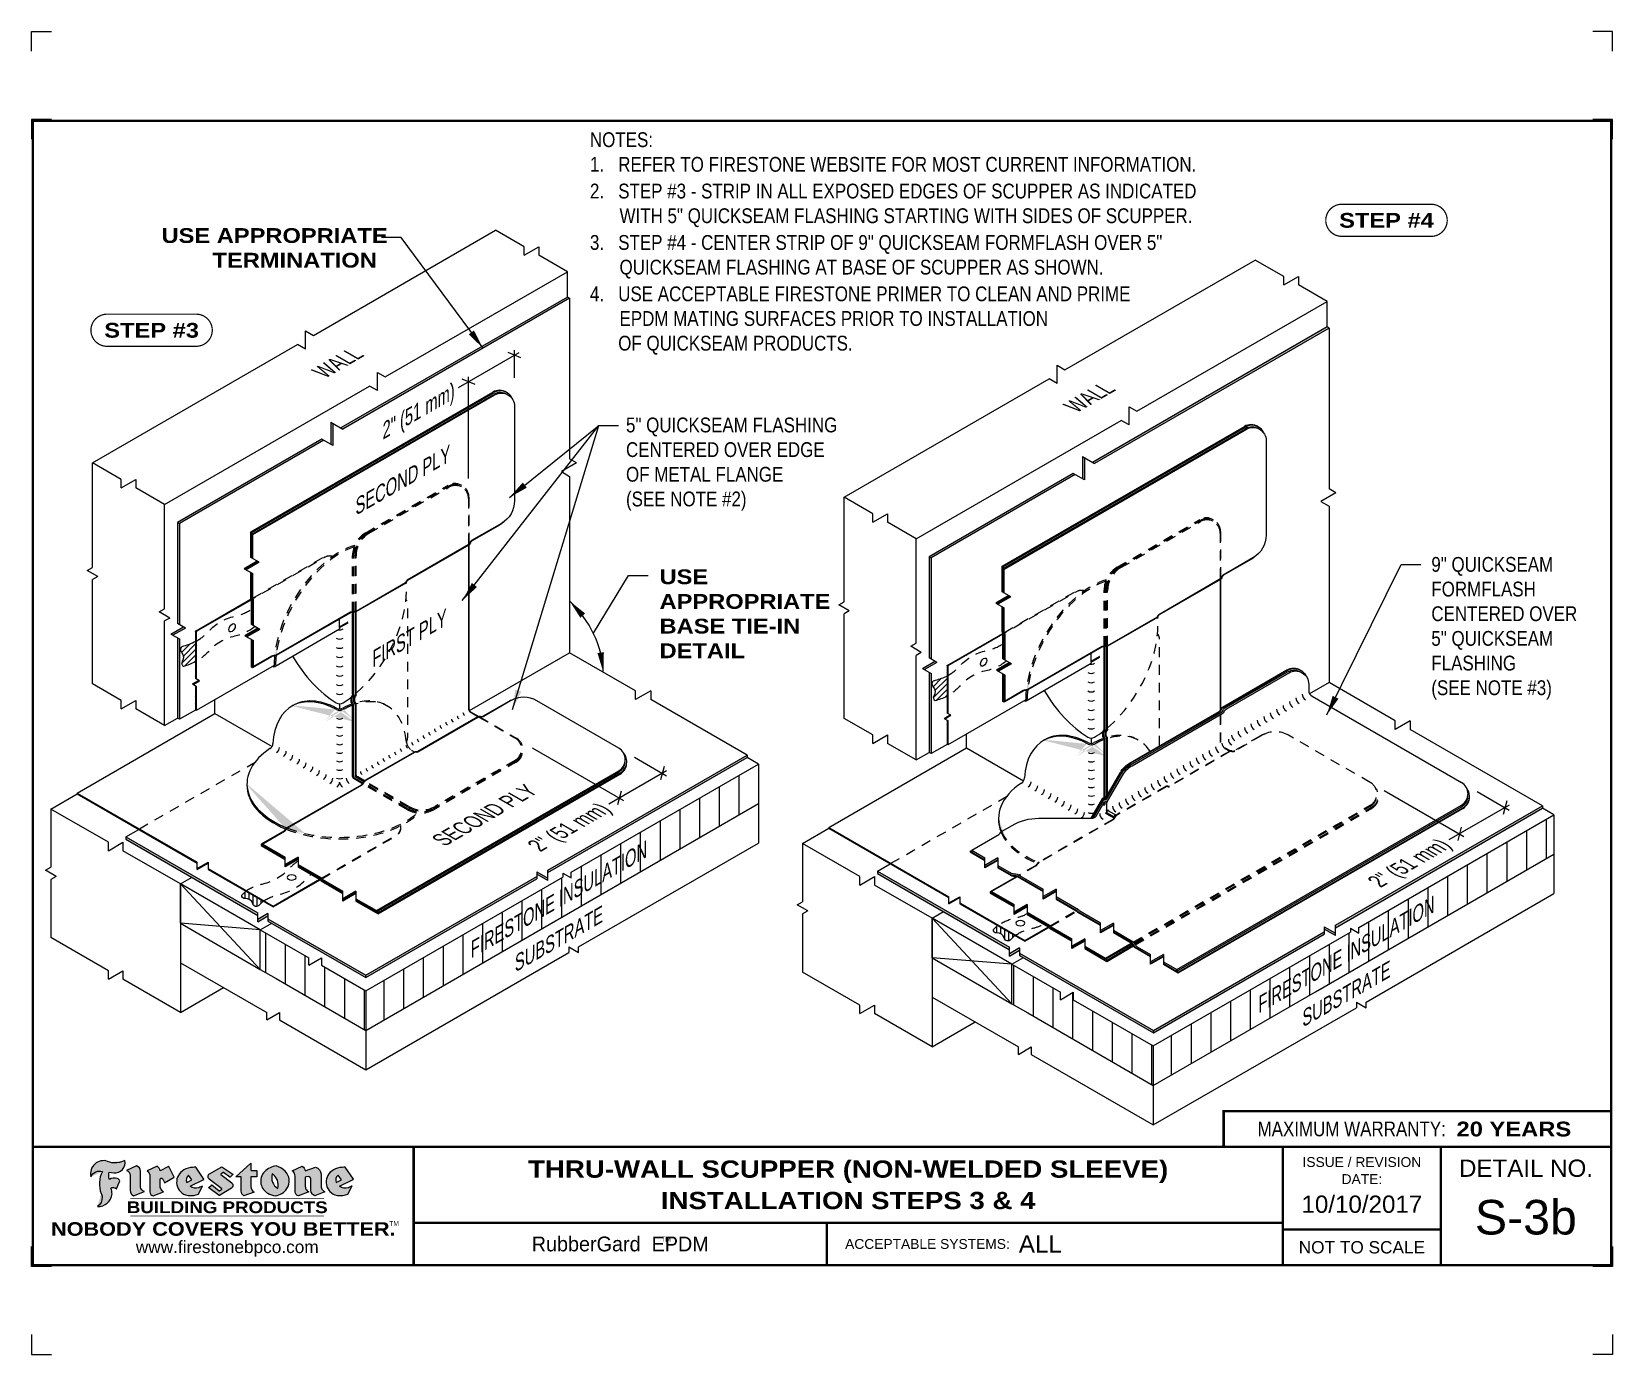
# Model space of a CAD drawing. Header units: inches. Extents: x 277.4 to 297.5, y 56 to 72.7.
import ezdxf
from ezdxf.enums import TextEntityAlignment as Align

# ---------------------------------------------------------------- set-up
doc = ezdxf.new("R2010")
doc.units = ezdxf.units.IN
doc.header["$MEASUREMENT"] = 0
doc.linetypes.add('HIDDEN2', pattern=[0.1875, 0.125, -0.0625])
doc.layers.get('0').update_dxf_attribs({"linetype": 'CONTINUOUS'})
doc.layers.get('DEFPOINTS').update_dxf_attribs({"linetype": 'CONTINUOUS'})
for name, color, linetype in [('FSBP-ACCESSORY-OTHER', 7, 'CONTINUOUS'), ('FSBP-ANNO-NOTE', 7, 'CONTINUOUS'), ('FSBP-INSULATION', 7, 'CONTINUOUS'), ('FSBP-MEMBRANE', 7, 'CONTINUOUS'), ('FSBP-SEALANTS', 1, 'CONTINUOUS'), ('FSBP-SUBSTRATE-GENERIC', 9, 'CONTINUOUS'), ('FSBP-TTLB', 7, 'CONTINUOUS'), ('FSBP-TTLB-BORDER', 7, 'CONTINUOUS'), ('FSBP-TTLB-TEXT', 7, 'CONTINUOUS'), ('FSBP-WALL-CURB', 9, 'CONTINUOUS'), ('FSBP-WOOD', 7, 'CONTINUOUS')]:
    doc.layers.add(name, color=color, linetype=linetype)
doc.styles.add('FSBP_ARIAL', font='arial.ttf')
doc.styles.add('FSBP_ARIAL_BOLD', font='')
doc.styles.add('FSBP_ARIAL_NAR', font='ARIALN.TTF')
doc.styles.add('FSBP_BANKGOTHIC', font='bgothm.ttf')
doc.styles.get('FSBP_ARIAL_BOLD').set_extended_font_data('Arial Black')
doc.dimstyles.new('FSBP-LEADER', dxfattribs={"dimtxt": 0.1875, "dimasz": 0.25, "dimexe": 0.0625, "dimexo": 0.125, "dimgap": 0.125, "dimtad": 0, "dimtih": 1, "dimtoh": 1, "dimdec": 4, "dimzin": 0, "dimdsep": 46, "dimlunit": 4, "dimtxsty": 'FSBP_ARIAL_NAR', "dimcen": 0.09375, "dimclrd": 256, "dimclre": 256, "dimclrt": 256, "dimadec": 0, "dimazin": 0, "dimtfac": 1, "dimtdec": 4, "dimtofl": 0, "dimtmove": 0, "dimatfit": 3, "dimfxl": 0, "dimtolj": 1, "dimtzin": 0, "dimlwd": -1, "dimlwe": -1, "dimarcsym": 0})
pattern_1 = [(45, (11.654994, -34.144247), (-0.022097087, 0.022097087), []), (45, (11.654994, -34.128622), (-0.022097087, 0.022097087), [])]
pattern_2 = [(45, (21.178838, -34.580085), (-0.022097087, 0.022097087), []), (45, (21.178838, -34.56446), (-0.022097087, 0.022097087), [])]

msp = doc.modelspace()

# ---------------------------------------------------------------- texts
at = {"layer": 'FSBP-ANNO-NOTE', "style": 'FSBP_ARIAL_BOLD'}
for s, p in [('STEP #4', (294.616, 70.332)), ('STEP #3', (278.968, 68.939))]:
    msp.add_text(s, height=0.1875, dxfattribs=at).set_placement(p, align=Align.MIDDLE_CENTER)
at = {"layer": 'FSBP-ANNO-NOTE', "linetype": 'Continuous', "style": 'FSBP_ARIAL_NAR'}
for s, oblique, p in [('WALL', 330, (281.373, 68.553)), ('WALL', 330, (290.897, 68.117)), ('SUBSTRATE', 30, (284.083, 61.204)), ('SUBSTRATE', 30, (294.062, 60.506))]:
    msp.add_text(s, height=0.1875, rotation=30, dxfattribs=dict(at, oblique=oblique)).set_placement(p, align=Align.MIDDLE)
at = {"layer": 'FSBP-ANNO-NOTE', "style": 'FSBP_ARIAL_NAR'}
for oblique, p in [(30, (282.761, 68.158)), (330, (284.761, 62.934)), (330, (295.407, 62.48))]:
    msp.add_text('2" (51 mm)', height=0.1875, rotation=30, dxfattribs=dict(at, oblique=oblique)).set_placement(p, align=Align.MIDDLE_RIGHT)
for s, oblique, p in [('SECOND PLY', 30, (282.105, 67.016)), ('FIRST PLY', 30, (282.189, 65.014)), ('SECOND PLY', 330, (283.235, 62.823)), ('FIRESTONE INSULATION', 30, (284.083, 61.704)), ('FIRESTONE INSULATION', 30, (294.062, 61.006))]:
    msp.add_text(s, height=0.1875, rotation=30, dxfattribs=dict(at, oblique=oblique)).set_placement(p, align=Align.MIDDLE)
at = {"layer": 'FSBP-ANNO-NOTE', "char_height": 0.1875, "attachment_point": 1}
for s, width, heights, insert, style in [('\\A1;NOTES:\\P1.   REFER TO FIRESTONE WEBSITE FOR MOST CURRENT INFORMATION.\\P{\\H0.08333x;\\W9.4179;        \\W1;\\P}2.   STEP #3 - STRIP IN ALL EXPOSED EDGES OF SCUPPER AS INDICATED \\P{\\W6.27837; }WITH 5" QUICKSEAM FLASHING STARTING WITH SIDES OF SCUPPER. {\\H0.08333x;\\P\\P}3.   STEP #4 - CENTER STRIP OF 9" QUICKSEAM FORMFLASH OVER 5" \\P{\\W6.27837; }QUICKSEAM FLASHING AT BASE OF SCUPPER AS SHOWN. {\\H0.0832x; \\P\\H1.0016x;\\W9.4176;        \\W1;\\P}4.   USE ACCEPTABLE FIRESTONE PRIMER TO CLEAN AND PRIME \\P{\\W6.27837; }EPDM MATING SURFACES PRIOR TO INSTALLATION \\P      OF QUICKSEAM PRODUCTS.', 7.81324, [3.694], (284.522, 71.448), 'FSBP_ARIAL_NAR'), ('{\\W1.96186; }USE APPROPRIATE \\P{\\W9.72467; }TERMINATION', 2.90484, [0.597], (278.93, 70.233), 'FSBP_ARIAL_BOLD'), ('5" QUICKSEAM FLASHING CENTERED OVER EDGE \\POF METAL FLANGE \\P(SEE NOTE #2)', 2.90484, [1.217], (284.979, 67.833), 'FSBP_ARIAL_NAR'), ('USE \\PAPPROPRIATE BASE TIE-IN\\PDETAIL', 2.90484, [1.217], (285.404, 65.909), 'FSBP_ARIAL_BOLD'), ('9" QUICKSEAM \\PFORMFLASH \\PCENTERED OVER \\P5" QUICKSEAM \\PFLASHING\\P(SEE NOTE #3)', 1.93267, [1.888], (295.184, 66.066), 'FSBP_ARIAL_NAR')]:
    msp.add_mtext_dynamic_manual_height_columns(s, width=width, gutter_width=5, heights=heights, dxfattribs=dict(at, insert=insert, style=style))

# ---------------------------------------------------------------- blocks, each defined once
blk = doc.blocks.new('TTLB-EPDM_2')
at = {"layer": 'FSBP-TTLB-TEXT'}
h = blk.add_hatch(color=1, dxfattribs=at)
edge = h.paths.add_edge_path()
edge.add_arc((1.037, -0.198), 0.132, 264.041, 370.3106)
edge.add_arc((1.028, 0.121), 0.327, 270.0506, 295.2346, ccw=False)
edge.add_arc((1.023, -0.067), 0.139, 249.3281, 272.0749, ccw=False)
edge.add_line((0.974, -0.197), (0.947, -0.185))
edge.add_arc((0.894, -0.339), 0.163, 70.8459, 194.3325)
edge.add_arc((0.844, -0.426), 0.118, 70.9695, 156.9641, ccw=False)
edge.add_arc((1.153, -0.468), 0.311, 150.3231, 203.2084)
edge.add_arc((0.756, -0.641), 0.122, 0.8849, 24.3467, ccw=False)
edge.add_arc((0.749, -0.648), 0.129, -58.3666, 3.6217, ccw=False)
edge.add_arc((0.826, -0.579), 0.178, 267.2205, 354.1382)
edge.add_arc((0.79, -0.601), 0.213, 0.9996, 21.005)
edge.add_arc((1.019, -0.567), 0.0514, 40.8212, 125.5273, ccw=False)
edge.add_line((1.058, -0.533), (1.103, -0.431))
edge.add_arc((1.041, -0.47), 0.0733, 32.3168, 66.3148)
edge.add_arc((1.032, -0.506), 0.11, 69.8179, 125.2547)
edge.add_arc((1.128, -0.369), 0.166, 164.157, 196.5811, ccw=False)
edge.add_line((0.968, -0.324), (1.024, -0.329))
h = blk.add_hatch(color=1, dxfattribs=at)
edge = h.paths.add_edge_path()
edge.add_line((1.275, -0.622), (1.415, -0.566))
edge.add_arc((1.421, -0.509), 0.0573, 181.9718, 264.3185, ccw=False)
edge.add_line((1.364, -0.511), (1.363, -0.31))
edge.add_arc((1.294, -0.31), 0.0691, 0.0934, 72.4283)
edge.add_line((1.315, -0.244), (1.187, -0.302))
edge.add_arc((1.175, -0.359), 0.0573, -0.0174, 78.3221, ccw=False)
edge.add_line((1.233, -0.359), (1.233, -0.555))
edge.add_arc((1.306, -0.556), 0.0731, 179.4272, 245.3846)
h = blk.add_hatch(color=1, dxfattribs=at)
edge = h.paths.add_edge_path()
edge.add_line((1.792, -0.384), (1.722, -0.252))
edge.add_arc((1.72, -0.253), 0.00231, 27.872, 117.3767)
edge.add_line((1.719, -0.251), (1.611, -0.307))
edge.add_arc((1.547, -0.306), 0.0636, 359.1658, 425.8794)
edge.add_line((1.573, -0.248), (1.447, -0.305))
edge.add_arc((1.408, -0.37), 0.076, -3.4414, 59.0799, ccw=False)
edge.add_line((1.484, -0.375), (1.484, -0.572))
edge.add_arc((1.541, -0.568), 0.057, 184.1557, 255.3066)
edge.add_line((1.526, -0.623), (1.657, -0.571))
edge.add_arc((1.688, -0.502), 0.0752, 207.5161, 245.6492, ccw=False)
edge.add_arc((1.721, -0.491), 0.109, 179.4823, 204.5538, ccw=False)
edge.add_line((1.612, -0.49), (1.612, -0.413))
edge.add_arc((1.629, -0.414), 0.0169, 28.3562, 174.855, ccw=False)
edge.add_arc((1.627, -0.42), 0.0211, 22.2169, 40.1021, ccw=False)
edge.add_line((1.647, -0.412), (1.667, -0.455))
edge.add_arc((1.669, -0.454), 0.00231, 204.5451, 299.6324)
edge.add_line((1.67, -0.456), (1.791, -0.387))
edge.add_line((1.791, -0.387), (1.792, -0.384))
h = blk.add_hatch(color=1, dxfattribs=at)
h.paths.add_polyline_path([(2.063, -0.258, 0.025243), (2.025, -0.261, 0.121361), (1.902, -0.301, 0.615167), (1.933, -0.61, 0.053068), (1.968, -0.618, 0.115093), (2.099, -0.599), (2.151, -0.494, -0.087554), (2.104, -0.519, -0.265592), (1.993, -0.501), (2.165, -0.414, 0.451895), (2.166, -0.411)])
h.paths.add_polyline_path([(2.014, -0.419), (1.951, -0.452, -0.372053), (1.973, -0.361)], flags=16)
h = blk.add_hatch(color=1, dxfattribs=at)
edge = h.paths.add_edge_path()
edge.add_arc((2.26, -0.378), 0.0415, 123.2081, 232.2027, ccw=False)
edge.add_line((2.238, -0.343), (2.394, -0.254))
edge.add_arc((2.395, -0.256), 0.00231, 55.6464, 119.6543, ccw=False)
edge.add_line((2.396, -0.254), (2.532, -0.347))
edge.add_arc((2.53, -0.349), 0.00231, -42.7311, 54.4661, ccw=False)
edge.add_line((2.532, -0.35), (2.498, -0.387))
edge.add_arc((2.497, -0.385), 0.00231, 233.7527, 317.2689, ccw=False)
edge.add_line((2.495, -0.387), (2.414, -0.327))
edge.add_arc((2.412, -0.329), 0.00231, 53.7527, 124.4136)
edge.add_line((2.411, -0.327), (2.383, -0.347))
edge.add_arc((2.384, -0.349), 0.00231, 124.4136, 231.8459)
edge.add_line((2.383, -0.351), (2.52, -0.458))
edge.add_arc((2.494, -0.491), 0.0415, -55.2123, 51.8459, ccw=False)
edge.add_line((2.518, -0.525), (2.364, -0.618))
edge.add_arc((2.363, -0.616), 0.00231, 233.2956, 301.2087, ccw=False)
edge.add_line((2.362, -0.618), (2.231, -0.52))
edge.add_arc((2.233, -0.519), 0.00231, 135.5134, 233.218, ccw=False)
edge.add_line((2.231, -0.517), (2.263, -0.485))
edge.add_arc((2.264, -0.486), 0.00231, 53.0353, 135.5134, ccw=False)
edge.add_line((2.266, -0.484), (2.362, -0.557))
edge.add_arc((2.363, -0.555), 0.00231, 233.0353, 302.2363)
edge.add_line((2.364, -0.557), (2.394, -0.538))
edge.add_arc((2.393, -0.536), 0.00231, 302.2363, 412.2027)
edge.add_line((2.394, -0.534), (2.235, -0.41))
h = blk.add_hatch(color=1, dxfattribs=at)
edge = h.paths.add_edge_path()
edge.add_line((2.763, -0.207), (2.763, -0.297))
edge.add_arc((2.766, -0.297), 0.00231, 180, 270)
edge.add_line((2.766, -0.299), (2.835, -0.299))
edge.add_arc((2.835, -0.302), 0.00231, 0, 90, ccw=False)
edge.add_line((2.838, -0.302), (2.838, -0.379))
edge.add_arc((2.835, -0.379), 0.00231, 270, 360, ccw=False)
edge.add_line((2.835, -0.381), (2.766, -0.381))
edge.add_arc((2.766, -0.384), 0.00231, 90, 180)
edge.add_line((2.763, -0.384), (2.763, -0.503))
edge.add_arc((2.837, -0.507), 0.0734, 177.0803, 245.325)
edge.add_line((2.806, -0.574), (2.675, -0.623))
edge.add_arc((2.709, -0.564), 0.0675, 177.0345, 239.6926, ccw=False)
edge.add_line((2.641, -0.561), (2.641, -0.384))
edge.add_arc((2.639, -0.384), 0.00231, 360, 450)
edge.add_line((2.639, -0.381), (2.573, -0.381))
edge.add_line((2.573, -0.381), (2.763, -0.207))
h = blk.add_hatch(color=1, dxfattribs=at)
edge = h.paths.add_edge_path(flags=16)
edge.add_arc((2.94, -0.485), 0.168, 344.5559, 417.014)
edge.add_arc((3.194, -0.388), 0.168, 164.5559, 237.014)
edge = h.paths.add_edge_path()
edge.add_arc((3.069, -0.44), 0.183, 136.0915, 191.2134)
edge.add_arc((3.065, -0.432), 0.18, 194.0167, 240.6664)
edge.add_arc((3.098, -0.385), 0.238, 239.2975, 264.289)
edge.add_arc((3.049, -0.419), 0.204, 277.1987, 326.5036)
edge.add_arc((3.078, -0.434), 0.171, 325.3769, 406.3828)
edge.add_arc((3.012, -0.49), 0.257, 44.2846, 73.829)
edge.add_arc((3.117, -0.498), 0.258, 97.5029, 134.1039)
h = blk.add_hatch(color=1, dxfattribs=at)
edge = h.paths.add_edge_path()
edge.add_line((3.323, -0.572), (3.323, -0.375))
edge.add_arc((3.247, -0.37), 0.076, 356.5586, 419.0799)
edge.add_line((3.286, -0.305), (3.412, -0.248))
edge.add_arc((3.386, -0.306), 0.0636, 0.3963, 65.8794, ccw=False)
edge.add_line((3.45, -0.306), (3.581, -0.259))
edge.add_arc((3.556, -0.353), 0.0969, 2.367, 75.1862, ccw=False)
edge.add_line((3.653, -0.349), (3.653, -0.488))
edge.add_arc((3.762, -0.491), 0.109, 178.3666, 204.5538)
edge.add_arc((3.729, -0.502), 0.0752, 207.5161, 245.2241)
edge.add_line((3.698, -0.57), (3.573, -0.621))
edge.add_arc((3.595, -0.553), 0.0718, 180.3329, 251.5102, ccw=False)
edge.add_line((3.524, -0.553), (3.524, -0.415))
edge.add_arc((3.486, -0.415), 0.0373, 359.3451, 449.05)
edge.add_arc((3.483, -0.442), 0.0645, 86.294, 119.8211)
edge.add_line((3.451, -0.386), (3.451, -0.49))
edge.add_arc((3.56, -0.491), 0.109, 179.4823, 204.5538)
edge.add_arc((3.527, -0.502), 0.0752, 207.5161, 245.6492)
edge.add_line((3.496, -0.571), (3.365, -0.623))
edge.add_arc((3.38, -0.568), 0.0569, 183.9299, 255.3185, ccw=False)
h = blk.add_hatch(color=1, dxfattribs=at)
h.paths.add_polyline_path([(3.958, -0.258, 0.025243), (3.919, -0.261, 0.108564), (3.808, -0.294, 0.64259), (3.827, -0.61, 0.053068), (3.862, -0.618, 0.115093), (3.993, -0.599), (4.046, -0.494, -0.087554), (3.999, -0.519, -0.265592), (3.887, -0.501), (4.06, -0.414, 0.451895), (4.061, -0.411)])
h.paths.add_polyline_path([(3.909, -0.419), (3.845, -0.452, -0.372053), (3.867, -0.361)], flags=16)
at = {"layer": 'DEFPOINTS', "linetype": 'Continuous', "ltscale": 1.75}
for points in [[(-0.016, 13.881), (-0.016, 14.131), (0.234, 14.131)], [(20.016, 13.881), (20.016, 14.131), (19.766, 14.131)], [(-0.016, -2.381), (-0.016, -2.631), (0.234, -2.631)], [(20.016, -2.381), (20.016, -2.631), (19.766, -2.631)]]:
    blk.add_lwpolyline(points, dxfattribs=at)
at = {"layer": 'DEFPOINTS', "color": 1}
for points in [[(0.234, 13.016), (-0.016, 13.016), (-0.016, 12.766)], [(20.016, 12.766), (20.016, 13.016), (19.766, 13.016)], [(0.234, -1.516), (-0.016, -1.516), (-0.016, -1.266)], [(20.016, -1.266), (20.016, -1.516), (19.766, -1.516)]]:
    blk.add_lwpolyline(points, dxfattribs=at)
at = {"layer": 'FSBP-TTLB', "const_width": 0.0312}
blk.add_lwpolyline([(15.09, 0), (20, 0), (20, 0.451), (15.09, 0.451)], close=True, dxfattribs=at)
for points in [[(0, 0), (0, -1.5), (20, -1.5), (20, 0), (0, 0)], [(4.825, 0), (4.825, -0.964)], [(15.84, 0), (15.84, -0.964)], [(17.841, 0), (17.841, -1.5)], [(20, 0), (20, -1.5)], [(4.825, -0.964), (15.84, -0.964)], [(4.825, -0.964), (4.825, -1.5)], [(15.84, -0.964), (15.84, -1.5)], [(15.84, -1.049), (17.841, -1.049)]]:
    blk.add_lwpolyline(points, dxfattribs=at)
at = {"layer": 'FSBP-TTLB-BORDER', "const_width": 0.0312}
blk.add_lwpolyline([(20, 0), (20, 13), (0, 13), (0, 0)], dxfattribs=at)
at = {"layer": 'FSBP-TTLB-TEXT', "color": 1}
blk.add_line((0.736, -0.38), (0.736, -0.38), dxfattribs=at)
for points in [[(1.024, -0.329, 0.500051), (1.167, -0.175, -0.11033), (1.028, -0.206, -0.099579), (0.974, -0.197), (0.947, -0.185, 0.597816), (0.736, -0.38, -0.393883), (0.883, -0.314, 0.234941), (0.867, -0.591, -0.10273), (0.878, -0.639, -0.277269), (0.817, -0.757, 0.398543), (1.003, -0.597, 0.087512), (0.989, -0.525, -0.387403), (1.058, -0.533), (1.103, -0.431, 0.149442), (1.07, -0.403, 0.24672), (0.969, -0.416, -0.142429), (0.968, -0.324), (1.024, -0.329)], [(2.166, -0.411), (2.063, -0.258, 0.025243), (2.025, -0.261, 0.108564), (1.914, -0.294, 0.64259), (1.933, -0.61, 0.053068), (1.968, -0.618, 0.115093), (2.099, -0.599), (2.151, -0.494, -0.087554), (2.104, -0.519, -0.265592), (1.993, -0.501), (2.165, -0.414)], [(2.763, -0.207), (2.763, -0.297, 0.414214), (2.766, -0.299), (2.835, -0.299, -0.414214), (2.838, -0.302), (2.838, -0.379, -0.414214), (2.835, -0.381), (2.766, -0.381, 0.414214), (2.763, -0.384), (2.763, -0.503, 0.306899), (2.806, -0.574), (2.675, -0.623, -0.280419), (2.641, -0.561), (2.641, -0.384, 0.414214), (2.639, -0.381), (2.573, -0.381), (2.763, -0.207)], [(4.061, -0.411), (3.958, -0.258, 0.025243), (3.919, -0.261, 0.108564), (3.808, -0.294, 0.64259), (3.827, -0.61, 0.053068), (3.862, -0.618, 0.115093), (3.993, -0.599), (4.046, -0.494, -0.087554), (3.999, -0.519, -0.265592), (3.887, -0.501), (4.06, -0.414)], [(4.06, -0.414, 0.451895), (4.061, -0.411, 0.451895)]]:
    blk.add_lwpolyline(points, format="xyb", dxfattribs=at)
for points in [[(1.275, -0.622), (1.415, -0.566, -0.37561), (1.364, -0.511), (1.363, -0.31, 0.326536), (1.315, -0.244), (1.187, -0.302, -0.355786), (1.233, -0.359), (1.233, -0.555, 0.296011)], [(1.792, -0.384), (1.722, -0.252, 0.411684), (1.719, -0.251), (1.611, -0.307, 0.299603), (1.573, -0.248), (1.447, -0.305, -0.279776), (1.484, -0.375), (1.484, -0.572, 0.320829), (1.526, -0.623), (1.657, -0.571, -0.16794), (1.622, -0.537, -0.109833), (1.612, -0.49), (1.612, -0.413, -0.743335), (1.643, -0.406, -0.078198), (1.647, -0.412), (1.667, -0.455, 0.440465), (1.67, -0.456), (1.791, -0.387)], [(1.951, -0.452), (2.014, -0.419), (1.973, -0.361, 0.372053)], [(2.235, -0.41, -0.515004), (2.238, -0.343), (2.394, -0.254, -0.286782), (2.396, -0.254), (2.532, -0.347, -0.451503), (2.532, -0.35), (2.498, -0.387, -0.381444), (2.495, -0.387), (2.414, -0.327, 0.318472), (2.411, -0.327), (2.383, -0.347, 0.506409), (2.383, -0.351), (2.52, -0.458, -0.50436), (2.518, -0.525), (2.364, -0.618, -0.305316), (2.362, -0.618), (2.231, -0.52, -0.45417), (2.231, -0.517), (2.263, -0.485, -0.376264), (2.266, -0.484), (2.362, -0.557, 0.31147), (2.364, -0.557), (2.394, -0.538, 0.520381), (2.394, -0.534)], [(2.938, -0.313, 0.245263), (2.89, -0.475, 0.206406), (2.977, -0.589, 0.10948), (3.074, -0.621, 0.218515), (3.219, -0.531, 0.368949), (3.196, -0.31, 0.129631), (3.083, -0.243, 0.161074)], [(3.103, -0.53, 0.327131), (3.032, -0.343, 0.327131)], [(3.323, -0.572), (3.323, -0.375, 0.279776), (3.286, -0.305), (3.412, -0.248, -0.293762), (3.45, -0.306), (3.581, -0.259, -0.328876), (3.653, -0.349), (3.653, -0.488, 0.114763), (3.662, -0.537, 0.166033), (3.698, -0.57), (3.573, -0.621, -0.320956), (3.524, -0.553), (3.524, -0.415, 0.412706), (3.487, -0.378, 0.147342), (3.451, -0.386), (3.451, -0.49, 0.109833), (3.461, -0.537, 0.16794), (3.496, -0.571), (3.365, -0.623, -0.321973), (3.323, -0.572, 29.147628)], [(3.845, -0.452), (3.909, -0.419), (3.867, -0.361, 0.372053)]]:
    blk.add_lwpolyline(points, format="xyb", close=True, dxfattribs=at)
at = {"layer": 'FSBP-TTLB-TEXT'}
for points, const_width in [([(1.234, -0.658), (3.691, -0.658)], 0.00781), ([(1.234, -0.876), (3.691, -0.876)], 0.00781), ([(10.062, -0.964), (10.062, -1.5)], 0.0312)]:
    blk.add_lwpolyline(points, dxfattribs=dict(at, const_width=const_width))
at = {"layer": 'FSBP-TTLB-TEXT', "color": 1}
for centre, start, end in [((1.79, -0.385), 299.6324, 27.872), ((2.164, -0.412), 296.7305, 34.0023)]:
    blk.add_arc(centre, 0.00231, start, end, dxfattribs=at)
at = {"layer": 'FSBP-TTLB-TEXT', "style": 'FSBP_ARIAL_NAR'}
blk.add_text('MAXIMUM WARRANTY:', height=0.1875, dxfattribs=at).set_placement((17.905, 0.226), align=Align.MIDDLE_RIGHT)
at = {"layer": 'FSBP-TTLB-TEXT'}
for s, height, style, p in [('ISSUE / REVISION', 0.125, 'FSBP_ARIAL', (16.841, -0.194)), ('DETAIL NO.', 0.2188, 'FSBP_ARIAL', (18.921, -0.272)), ('DATE:', 0.125, 'FSBP_ARIAL', (16.841, -0.41)), ('www.firestonebpco.com', 0.15625, 'FSBP_ARIAL', (2.463, -1.269)), ('RubberGard  EPDM', 0.1875, 'FSBP_BANKGOTHIC', (7.443, -1.232)), ('TM', 0.0625, 'FSBP_BANKGOTHIC', (8.023, -1.17)), ('NOT TO SCALE', 0.15625, 'FSBP_ARIAL', (16.841, -1.274))]:
    blk.add_text(s, height=height, dxfattribs=dict(at, style=style)).set_placement(p, align=Align.MIDDLE_CENTER)
at = {"layer": 'FSBP-TTLB-TEXT', "lineweight": 18, "style": 'FSBP_ARIAL_BOLD'}
blk.add_text('BUILDING PRODUCTS', height=0.14844, dxfattribs=at).set_placement((2.463, -0.767), align=Align.MIDDLE_CENTER)
at = {"layer": 'FSBP-TTLB-TEXT', "color": 1}
for s, height, style, p in [('NOBODY COVERS YOU BETTER.', 0.17188, 'FSBP_ARIAL_BOLD', (2.413, -1.042)), ('TM', 0.0625, 'FSBP_BANKGOTHIC', (4.577, -0.973))]:
    blk.add_text(s, height=height, dxfattribs=dict(at, style=style)).set_placement(p, align=Align.MIDDLE_CENTER)
at = {"layer": 'FSBP-TTLB-TEXT', "style": 'FSBP_ARIAL'}
blk.add_text('ACCEPTABLE SYSTEMS:', height=0.125, dxfattribs=at).set_placement((10.293, -1.232), align=Align.MIDDLE_LEFT)
at = {"layer": 'FSBP-TTLB-TEXT'}
for tag, height, style, p in [('MAXIMUM_WARRANTY', 0.188, 'FSBP_ARIAL_BOLD', (18.04, 0.224)), ('ACCPT_SYSTEMS', 0.219, 'FSBP_ARIAL', (12.494, -1.232))]:
    blk.add_attdef(tag, text='', height=height, dxfattribs=dict(at, style=style)).set_placement(p, align=Align.MIDDLE_LEFT)
for tag, height, style, p in [('DETAIL_DESCP_LINE_1', 0.219, 'FSBP_ARIAL_BOLD', (10.331, -0.283)), ('DETAIL_DESCP_LINE_2', 0.219, 'FSBP_ARIAL_BOLD', (10.331, -0.681)), ('ISSUE_REV_DATE', 0.219, 'FSBP_ARIAL', (16.841, -0.728)), ('DETAIL_NUMBER', 0.438, 'FSBP_ARIAL', (18.919, -0.893))]:
    blk.add_attdef(tag, text='', height=height, dxfattribs=dict(at, style=style)).set_placement(p, align=Align.MIDDLE_CENTER)

# ---------------------------------------------------------------- hatches: boundary and pattern name
at = {"layer": 'FSBP-ACCESSORY-OTHER'}
h = msp.add_hatch(dxfattribs=at)
h.set_pattern_fill('STEEL', color=256, scale=0.25, angle=90, style=0)
h.set_pattern_definition([(135, (80.239068, 18.609413), (-0.022097087, -0.022097087), []), (135, (80.223443, 18.609413), (-0.022097087, -0.022097087), [])])
h.paths.add_polyline_path([(281.104, 61.976, 0.082504), (281.097, 61.983), (280.508, 61.642), (280.508, 61.632)])
h.paths.add_polyline_path([(279.685, 62.186), (279.685, 62.197), (279.547, 62.118), (279.547, 62.107)])
h.paths.add_polyline_path([(280.232, 65.525, 0.079624), (280.23, 65.534), (279.524, 65.126), (279.533, 65.122)])
h.paths.add_polyline_path([(279.573, 64.497), (279.563, 64.502), (279.485, 64.457), (279.494, 64.451)])
h = msp.add_hatch(dxfattribs=at)
h.set_pattern_fill('STEEL', color=256, scale=0.25, style=0)
h.set_pattern_definition(pattern_1)
h.paths.add_polyline_path([(279.533, 65.122), (279.524, 65.126), (279.524, 64.525), (279.533, 64.52)])
h.paths.add_polyline_path([(279.533, 64.429), (279.524, 64.434), (279.524, 64.127), (279.533, 64.122)])
h = msp.add_hatch(dxfattribs=at)
h.set_pattern_fill('STEEL', color=256, scale=0.25, angle=90, style=0)
h.set_pattern_definition([(135, (84.894145, 18.173575), (-0.022097087, -0.022097087), []), (135, (84.87852, 18.173575), (-0.022097087, -0.022097087), [])])
h.paths.add_polyline_path([(289.756, 65.089, 0.079624), (289.754, 65.098), (289.048, 64.69), (289.057, 64.686)])
h.paths.add_polyline_path([(289.097, 64.061), (289.087, 64.066), (289.009, 64.021), (289.018, 64.016)])
h.paths.add_polyline_path([(289.209, 61.751), (289.209, 61.761), (289.071, 61.682), (289.071, 61.671)])
h.paths.add_polyline_path([(290.339, 61.373, 0.082504), (290.332, 61.38), (290.032, 61.206), (290.032, 61.196)])
h = msp.add_hatch(dxfattribs=at)
h.set_pattern_fill('STEEL', color=256, scale=0.25, style=0)
h.set_pattern_definition(pattern_2)
h.paths.add_polyline_path([(289.057, 64.686), (289.048, 64.69), (289.048, 64.089), (289.057, 64.084)])
h.paths.add_polyline_path([(289.057, 63.993), (289.048, 63.998), (289.048, 63.691), (289.057, 63.686)])
h = msp.add_hatch(dxfattribs=at)
h.set_pattern_fill('STEEL', color=256, scale=0.25, style=0)
h.set_pattern_definition(pattern_1)
h.paths.add_polyline_path([(278.026, 63.075), (278.026, 63.065), (279.547, 62.186), (279.547, 62.197)])
h.paths.add_polyline_path([(279.685, 62.118), (279.685, 62.107), (280.508, 61.632), (280.508, 61.642)])
h = msp.add_hatch(dxfattribs=at)
h.set_pattern_fill('STEEL', color=256, scale=0.25, style=0)
h.set_pattern_definition(pattern_2)
h.paths.add_polyline_path([(287.549, 62.64), (287.549, 62.629), (289.071, 61.751), (289.071, 61.761)])
h.paths.add_polyline_path([(289.209, 61.682), (289.209, 61.671), (290.032, 61.196), (290.032, 61.206)])
at = {"layer": 'FSBP-INSULATION'}
h = msp.add_hatch(dxfattribs=at)
h.set_pattern_fill('LINE', color=256, scale=2, angle=90, style=0)
h.set_pattern_definition([(90, (11.66423, 0.87909), (-0.25, 2e-17), [])])
h.paths.add_polyline_path([(281.682, 60.068), (281.682, 60.568), (281.121, 60.892), (281.121, 60.986), (280.959, 60.892), (280.959, 60.986), (280.344, 61.341), (280.344, 60.841), (280.545, 60.724)])
h.paths.add_polyline_path([(283.736, 61.254), (286.658, 62.941), (286.658, 63.441), (284.285, 62.071), (284.285, 62), (284.179, 62.061), (284.179, 62.01), (281.682, 60.568), (281.682, 60.068)])
h.paths.add_polyline_path([(282.956, 60.918), (285.397, 62.263), (285.397, 62.599), (282.956, 61.254)], flags=24)
h = msp.add_hatch(dxfattribs=at)
h.set_pattern_fill('LINE', color=256, scale=2, angle=90, style=0)
h.set_pattern_definition([(90, (21.64294, 0.18063), (-0.25, 2e-17), [])])
h.paths.add_polyline_path([(291.661, 59.37), (291.661, 59.87), (290.645, 60.456), (290.645, 60.55), (290.483, 60.456), (290.483, 60.55), (289.868, 60.905), (289.868, 60.405), (290.069, 60.288)])
h.paths.add_polyline_path([(293.715, 60.556), (296.737, 62.3), (296.737, 62.8), (294.264, 61.372), (294.264, 61.301), (294.158, 61.362), (294.158, 61.311), (291.661, 59.87), (291.661, 59.37)])
h.paths.add_polyline_path([(292.935, 60.219), (295.376, 61.564), (295.376, 61.9), (292.935, 60.555)], flags=24)
at = {"layer": 'FSBP-MEMBRANE'}
h = msp.add_hatch(color=256, dxfattribs=at)
h.paths.add_polyline_path([(284.264, 69.344), (284.238, 69.359), (281.366, 67.701), (281.392, 67.686)])
h.paths.add_polyline_path([(281.265, 67.76), (281.239, 67.775), (281.239, 67.493), (281.265, 67.478)])
h.paths.add_polyline_path([(281.149, 67.545), (281.123, 67.56), (279.295, 66.505), (279.321, 66.49)])
h.paths.add_polyline_path([(279.321, 66.49), (279.295, 66.505), (279.295, 65.223), (279.321, 65.208)])
h.paths.add_polyline_path([(279.396, 65.165), (279.37, 65.18), (279.212, 65.09), (279.238, 65.075)])
h.paths.add_polyline_path([(279.321, 65.027), (279.295, 65.042), (279.295, 64.025), (279.321, 64.01)])
h.paths.add_polyline_path([(280.315, 61.525), (280.315, 61.555), (278.642, 62.522), (278.642, 62.492)])
h.paths.add_polyline_path([(280.315, 61.474), (280.315, 61.444), (280.442, 61.518), (280.442, 61.548)])
h.paths.add_polyline_path([(283.849, 61.986), (283.849, 62.016), (281.684, 60.766), (281.684, 60.736)])
h.paths.add_polyline_path([(280.442, 61.482), (280.442, 61.452), (281.684, 60.736), (281.684, 60.766)])
h.paths.add_polyline_path([(283.99, 61.967), (283.99, 61.997), (283.849, 62.078), (283.849, 62.048)])
h.paths.add_polyline_path([(283.99, 62.097), (283.99, 62.067), (286.514, 63.524), (286.514, 63.554)])
h = msp.add_hatch(color=256, dxfattribs=at)
h.paths.add_polyline_path([(288.845, 64.591), (288.819, 64.606), (288.819, 63.589), (288.845, 63.574)])
h.paths.add_polyline_path([(288.736, 64.654), (288.762, 64.639), (288.919, 64.73), (288.894, 64.745)])
h.paths.add_polyline_path([(288.819, 64.787), (288.845, 64.772), (288.845, 66.055), (288.819, 66.07)])
h.paths.add_polyline_path([(290.672, 67.11), (290.646, 67.125), (288.819, 66.07), (288.845, 66.055)])
h.paths.add_polyline_path([(290.763, 67.058), (290.789, 67.043), (290.789, 67.324), (290.763, 67.339)])
h.paths.add_polyline_path([(293.888, 68.966), (293.862, 68.981), (290.89, 67.265), (290.916, 67.25)])
h = msp.add_hatch(color=256, dxfattribs=at)
h.paths.add_polyline_path([(283.317, 68.12, -0.255923), (283.477, 68.124, 0.280048), (283.304, 68.127), (282.984, 67.943), (282.984, 67.928)])
h.paths.add_polyline_path([(282.984, 67.928), (282.984, 67.943), (280.236, 66.356), (280.249, 66.349)])
h.paths.add_polyline_path([(280.249, 66.349), (280.236, 66.356), (280.236, 66.054), (280.249, 66.046)])
h.paths.add_polyline_path([(280.331, 65.999), (280.318, 66.006), (280.153, 65.911), (280.166, 65.903)])
h.paths.add_polyline_path([(280.249, 65.856), (280.236, 65.863), (280.236, 65.553, 0.124612), (280.24, 65.539, -0.124612), (280.245, 65.525), (280.245, 65.204), (280.258, 65.196), (280.258, 65.526, 0.124612), (280.253, 65.54, -0.124612), (280.249, 65.553)])
h.paths.add_polyline_path([(280.34, 65.149), (280.327, 65.156), (280.163, 65.061), (280.176, 65.054)])
h.paths.add_polyline_path([(280.258, 65.006), (280.245, 65.014), (280.245, 64.684), (280.258, 64.677)])
h = msp.add_hatch(color=256, dxfattribs=at)
h.paths.add_polyline_path([(292.841, 67.684, -0.255923), (293.001, 67.688, 0.280048), (292.828, 67.692), (292.508, 67.507), (292.508, 67.492)])
h.paths.add_polyline_path([(292.508, 67.492), (292.508, 67.507), (289.76, 65.92), (289.773, 65.913)])
h.paths.add_polyline_path([(289.773, 65.913), (289.76, 65.92), (289.76, 65.618), (289.773, 65.61)])
h.paths.add_polyline_path([(289.855, 65.563), (289.842, 65.57), (289.677, 65.475), (289.69, 65.468)])
h.paths.add_polyline_path([(289.773, 65.42), (289.76, 65.427), (289.76, 65.117, 0.124612), (289.764, 65.103, -0.124612), (289.769, 65.09), (289.769, 64.768), (289.782, 64.761), (289.782, 65.09, 0.124612), (289.777, 65.104, -0.124612), (289.773, 65.117)])
h.paths.add_polyline_path([(289.864, 64.713), (289.851, 64.721), (289.687, 64.625), (289.699, 64.618)])
h.paths.add_polyline_path([(289.782, 64.57), (289.769, 64.578), (289.769, 64.248), (289.782, 64.241)])
for points in [[(281.558, 65.371, -0.050715), (281.545, 65.367), (281.545, 64.323, -0.145855), (281.537, 64.305, 0.145855), (281.528, 64.286), (281.528, 64.236, 0.145855), (281.537, 64.218, -0.145855), (281.545, 64.199), (281.545, 63.307, 0.267981), (281.566, 63.271, -0.000029), (281.566, 63.271), (281.656, 63.219, -0.049532), (281.665, 63.229), (281.579, 63.279, -0.267949), (281.558, 63.315), (281.558, 64.203, 0.145855), (281.55, 64.222, -0.145855), (281.541, 64.24), (281.541, 64.282, -0.145855), (281.55, 64.3, 0.145855), (281.558, 64.319)], [(291.069, 63.887, -0.145855), (291.06, 63.869, 0.145855), (291.052, 63.85), (291.052, 63.8, 0.145855), (291.06, 63.782, -0.145855), (291.069, 63.763), (291.069, 63.033), (291.082, 63.055), (291.082, 63.768, 0.145855), (291.073, 63.786, -0.145855), (291.065, 63.805), (291.065, 63.846, -0.145855), (291.073, 63.865, 0.145855), (291.082, 63.883), (291.082, 64.936, -0.050715), (291.069, 64.931)], [(291.27, 63.299, -0.131652), (291.392, 63.421), (292.543, 64.086, 0.19907), (292.561, 64.112, -0.108413), (292.613, 64.156), (293.381, 64.6, -0.250594), (293.538, 64.605, 0.285456), (293.362, 64.611), (292.56, 64.148, 0.19907), (292.543, 64.122, -0.219395), (292.522, 64.095), (291.373, 63.432, 0.131652), (291.251, 63.31), (291.072, 63, -0.16688), (291.05, 62.992, 0.16688), (291.028, 62.984), (290.897, 62.757, 0.16329), (290.937, 62.783), (291.038, 62.958, -0.16688), (291.06, 62.966, 0.16688), (291.082, 62.974)]]:
    msp.add_hatch(color=256, dxfattribs=at).paths.add_polyline_path(points)
h = msp.add_hatch(color=256, dxfattribs=at)
edge = h.paths.add_edge_path()
edge.add_ellipse((281.368, 65.161), major_axis=(-0.587, -1.016), ratio=0.57735, start_angle=307.1534, end_angle=313.8042, ccw=False)
edge.add_arc((280.516, 64.876), 0.0666, 279.2377, 296.5015, ccw=False)
edge.add_ellipse((281.35, 65.171), major_axis=(-0.587, -1.016), ratio=0.57735, start_angle=308.0668, end_angle=315)
edge.add_line((280.52, 64.691), (280.503, 64.681))
edge.add_line((280.503, 64.681), (280.506, 64.679))
edge.add_arc((280.517, 64.697), 0.0208, 240, 299.5978)
edge.add_line((280.527, 64.679), (280.527, 64.679))
edge.add_arc((280.517, 64.697), 0.0208, 300.4022, 359.0851)
edge.add_ellipse((281.368, 65.161), major_axis=(-0.587, -1.016), ratio=0.57735, start_angle=313.8042, end_angle=314.0635, ccw=False)
h = msp.add_hatch(color=256, dxfattribs=at)
edge = h.paths.add_edge_path()
edge.add_ellipse((290.891, 64.725), major_axis=(-0.587, -1.016), ratio=0.57735, start_angle=307.1534, end_angle=313.8042, ccw=False)
edge.add_arc((290.039, 64.44), 0.0666, 279.2377, 296.5015, ccw=False)
edge.add_ellipse((290.874, 64.735), major_axis=(-0.587, -1.016), ratio=0.57735, start_angle=308.0668, end_angle=315)
edge.add_line((290.044, 64.256), (290.027, 64.246))
edge.add_line((290.027, 64.246), (290.03, 64.244))
edge.add_arc((290.041, 64.262), 0.0208, 240, 299.5978)
edge.add_line((290.051, 64.243), (290.051, 64.244))
edge.add_arc((290.041, 64.262), 0.0208, 300.4022, 359.0851)
edge.add_ellipse((290.891, 64.725), major_axis=(-0.587, -1.016), ratio=0.57735, start_angle=313.8042, end_angle=314.0635, ccw=False)
h = msp.add_hatch(color=256, dxfattribs=at)
edge = h.paths.add_edge_path()
edge.add_ellipse((281.368, 63.161), major_axis=(-0.587, -1.016), ratio=0.57735, start_angle=214.8173, end_angle=223.439, ccw=False)
edge.add_arc((281.479, 64.183), 0.0358, 8.4871, 33.1803)
edge.add_ellipse((281.35, 63.171), major_axis=(-0.587, -1.016), ratio=0.57735, start_angle=213.9828, end_angle=222.3308)
edge.add_arc((281.35, 64.224), 0.0833, 242.3672, 297.6328, ccw=False)
edge.add_ellipse((281.35, 63.171), major_axis=(0.587, -1.016), ratio=0.57735, start_angle=137.6692, end_angle=180.8455)
edge.add_ellipse((281.333, 63.161), major_axis=(0.587, -1.016), ratio=0.57735, start_angle=136.561, end_angle=179.1545, ccw=False)
edge.add_arc((281.35, 64.205), 0.0833, 241.3706, 298.6294)
edge = h.paths.add_edge_path()
edge.add_ellipse((281.35, 63.191), major_axis=(-1.174, 0), ratio=0.57735, start_angle=360.8455, end_angle=415.3827, ccw=False)
edge.add_ellipse((281.35, 63.171), major_axis=(-1.174, 0), ratio=0.57735, start_angle=359.1545, end_angle=414.497)
edge.add_arc((280.718, 62.582), 0.0615, 123.7643, 142.8394, ccw=False)
h = msp.add_hatch(color=256, dxfattribs=at)
edge = h.paths.add_edge_path()
edge.add_ellipse((290.891, 62.725), major_axis=(-0.587, -1.016), ratio=0.57735, start_angle=214.8173, end_angle=223.439, ccw=False)
edge.add_arc((291.003, 63.747), 0.0358, 8.4871, 33.1803)
edge.add_ellipse((290.874, 62.735), major_axis=(-0.587, -1.016), ratio=0.57735, start_angle=213.9828, end_angle=222.3308)
edge.add_arc((290.874, 63.788), 0.0833, 242.3672, 297.6328, ccw=False)
edge.add_ellipse((290.874, 62.735), major_axis=(0.587, -1.016), ratio=0.57735, start_angle=137.6692, end_angle=180.8455)
edge.add_ellipse((290.857, 62.725), major_axis=(0.587, -1.016), ratio=0.57735, start_angle=136.561, end_angle=179.1545, ccw=False)
edge.add_arc((290.874, 63.769), 0.0833, 241.3706, 298.6294)
edge = h.paths.add_edge_path()
edge.add_ellipse((290.874, 62.755), major_axis=(-1.174, 0), ratio=0.57735, start_angle=360.8455, end_angle=374.3543, ccw=False)
edge.add_ellipse((290.874, 62.735), major_axis=(-1.174, 0), ratio=0.57735, start_angle=359.1545, end_angle=373.0671)
edge.add_arc((289.766, 62.546), 0.05, 125.1472, 134.4899, ccw=False)
h = msp.add_hatch(color=256, dxfattribs=at)
h.paths.add_polyline_path([(280.375, 62.429), (280.375, 62.414), (280.661, 62.249), (280.661, 62.264)])
h.paths.add_polyline_path([(280.826, 62.249), (280.826, 62.264), (280.661, 62.169), (280.661, 62.154)])
h.paths.add_polyline_path([(280.826, 62.169), (280.826, 62.154), (281.104, 61.994, -0.124612), (281.113, 61.983, 0.124612), (281.123, 61.972), (281.392, 61.817), (281.392, 61.832), (281.13, 61.983, -0.124612), (281.12, 61.994, 0.124612), (281.111, 62.005)])
h.paths.add_polyline_path([(281.557, 61.817), (281.557, 61.832), (281.392, 61.736), (281.392, 61.721)])
h.paths.add_polyline_path([(281.557, 61.736), (281.557, 61.721), (281.819, 61.57), (281.819, 61.585)])
h.paths.add_polyline_path([(284.605, 63.179), (284.592, 63.186), (281.819, 61.585), (281.819, 61.57)])
h.paths.add_polyline_path([(284.887, 63.341, 0.280048), (284.97, 63.493, -0.255923), (284.887, 63.356), (284.592, 63.186), (284.605, 63.179)])
h = msp.add_hatch(color=256, dxfattribs=at)
h.paths.add_polyline_path([(288.166, 62.086), (288.166, 62.056), (289.839, 61.09), (289.839, 61.12)])
h.paths.add_polyline_path([(289.966, 61.082), (289.966, 61.112), (289.839, 61.038), (289.839, 61.008)])
h.paths.add_polyline_path([(291.662, 60.037), (291.662, 60.067), (289.966, 61.046), (289.966, 61.016)])
h.paths.add_polyline_path([(291.662, 60.067), (291.662, 60.037), (293.828, 61.287), (293.828, 61.317)])
h.paths.add_polyline_path([(293.969, 61.269), (293.969, 61.299), (293.828, 61.38), (293.828, 61.35)])
h.paths.add_polyline_path([(296.592, 62.883), (296.592, 62.913), (293.969, 61.399), (293.969, 61.369)])
h = msp.add_hatch(color=256, dxfattribs=at)
h.paths.add_polyline_path([(289.36, 62.348), (289.36, 62.348), (289.36, 62.327), (289.528, 62.23), (289.528, 62.252)])
h.paths.add_polyline_path([(295.257, 62.721), (295.238, 62.732), (291.958, 60.838), (291.958, 60.817)])
h.paths.add_polyline_path([(295.565, 62.899, 0.285456), (295.648, 63.054, -0.250594), (295.565, 62.921), (295.238, 62.732), (295.257, 62.721)])
h.paths.add_polyline_path([(289.692, 62.23), (289.692, 62.252), (289.528, 62.157), (289.528, 62.135)])
h.paths.add_polyline_path([(289.692, 62.157), (289.692, 62.135), (289.86, 62.038, 0.127503), (289.899, 62.031, -0.127503), (289.937, 62.024), (290.264, 61.835), (290.264, 61.857), (289.937, 62.046, 0.127503), (289.899, 62.053, -0.127503), (289.86, 62.06)])
h.paths.add_polyline_path([(290.429, 61.835), (290.429, 61.857), (290.264, 61.762), (290.264, 61.74)])
h.paths.add_polyline_path([(290.429, 61.762), (290.429, 61.74), (290.688, 61.59, -0.164799), (290.701, 61.577, 0.124612), (290.711, 61.566), (290.99, 61.405), (290.99, 61.427), (290.734, 61.575, -0.164799), (290.72, 61.588, 0.124612), (290.711, 61.599)])
h.paths.add_polyline_path([(291.155, 61.405), (291.155, 61.427), (290.99, 61.332), (290.99, 61.31)])
h.paths.add_polyline_path([(291.155, 61.332), (291.155, 61.31), (291.388, 61.176, -0.127503), (291.413, 61.146, 0.127503), (291.438, 61.116), (291.625, 61.009), (291.625, 61.03), (291.457, 61.127, -0.127503), (291.432, 61.157, 0.127503), (291.406, 61.187)])
h.paths.add_polyline_path([(291.79, 61.009), (291.79, 61.03), (291.625, 60.935), (291.625, 60.913)])
h.paths.add_polyline_path([(291.79, 60.935), (291.79, 60.913), (291.958, 60.817), (291.958, 60.838)])
h = msp.add_hatch(color=256, dxfattribs=at)
h.paths.add_polyline_path([(289.611, 61.827), (289.611, 61.812), (289.896, 61.647), (289.896, 61.662)])
h.paths.add_polyline_path([(290.061, 61.647), (290.061, 61.662), (289.896, 61.567), (289.896, 61.552)])
h.paths.add_polyline_path([(290.061, 61.567), (290.061, 61.552), (290.339, 61.391, -0.124612), (290.349, 61.38, 0.124612), (290.358, 61.369), (290.627, 61.214), (290.627, 61.229), (290.365, 61.38, -0.124612), (290.356, 61.391, 0.124612), (290.346, 61.402)])
h.paths.add_polyline_path([(290.792, 61.214), (290.792, 61.229), (290.627, 61.134), (290.627, 61.119)])
h.paths.add_polyline_path([(290.792, 61.134), (290.792, 61.119), (291.054, 60.968), (291.054, 60.983)])
h.paths.add_polyline_path([(291.391, 61.162, 0.044397), (291.381, 61.171), (291.054, 60.983), (291.054, 60.968)])
at = {"layer": 'FSBP-SEALANTS'}
h = msp.add_hatch(dxfattribs=at)
h.set_pattern_fill('ANSI31', color=256, scale=0.4, style=0)
h.set_pattern_definition([(45, (20.553405, -35.61501), (-0.035355339, 0.035355339), [])])
h.paths.add_polyline_path([(279.524, 64.994, -0.065045), (279.373, 64.937, 0.622721), (279.345, 64.859, -0.36093), (279.355, 64.74, 0.501334), (279.373, 64.684, 0.065045), (279.524, 64.741)])
h = msp.add_hatch(dxfattribs=at)
h.set_pattern_fill('ANSI31', color=256, scale=0.4, style=0)
h.set_pattern_definition([(45, (30.07725, -36.050846), (-0.035355339, 0.035355339), [])])
h.paths.add_polyline_path([(289.048, 64.558, -0.065045), (288.897, 64.502, 0.622721), (288.869, 64.423, -0.36093), (288.879, 64.304, 0.501334), (288.897, 64.248, 0.065045), (289.048, 64.305)])
h = msp.add_hatch(dxfattribs=at)
h.set_pattern_fill('ANSI31', color=256, scale=0.4, angle=45, style=0)
h.set_pattern_definition([(90, (11.654994, -34.144247), (-0.05, 7e-18), [])])
h.paths.add_polyline_path([(280.163, 61.831, 0.028525), (280.112, 61.782, 0.501334), (280.151, 61.738, -0.36093), (280.25, 61.67, 0.550988), (280.325, 61.648, -0.032505), (280.383, 61.704)])
h = msp.add_hatch(dxfattribs=at)
h.set_pattern_fill('ANSI31', color=256, scale=0.4, angle=45, style=0)
h.set_pattern_definition([(90, (21.17884, -34.580085), (-0.05, 7e-18), [])])
h.paths.add_polyline_path([(289.687, 61.395, 0.028525), (289.636, 61.346, 0.501334), (289.675, 61.302, -0.36093), (289.773, 61.234, 0.550988), (289.849, 61.212, -0.032505), (289.907, 61.268)])

# ---------------------------------------------------------------- linework, layer by layer
for p, q in [((284.567, 65.099), (285.012, 65.83)), ((285.012, 65.83), (285.262, 65.83))]:
    msp.add_line(p, q)
at = {"layer": 'FSBP-ACCESSORY-OTHER'}
for p, q in [((279.524, 65.126), (280.23, 65.534)), ((280.232, 65.525), (279.533, 65.122)), ((289.048, 64.69), (289.754, 65.098)), ((289.756, 65.089), (289.057, 64.686))]:
    msp.add_line(p, q, dxfattribs=at)
at = {"layer": 'FSBP-ACCESSORY-OTHER', "linetype": 'Continuous'}
for p, q in [((279.533, 65.122), (279.524, 65.126)), ((279.524, 65.126), (279.524, 64.525)), ((279.533, 65.122), (279.533, 64.52)), ((281.35, 65.171), (281.35, 65.154)), ((290.874, 64.735), (290.874, 64.719)), ((279.485, 64.457), (279.563, 64.502)), ((279.573, 64.497), (279.524, 64.525)), ((280.52, 64.691), (279.533, 64.122)), ((289.057, 64.686), (289.048, 64.69)), ((289.048, 64.69), (289.048, 64.089)), ((289.057, 64.686), (289.057, 64.084)), ((279.485, 64.457), (279.533, 64.429)), ((279.494, 64.451), (279.573, 64.497)), ((279.524, 64.434), (279.524, 64.127)), ((279.533, 64.429), (279.533, 64.122)), ((279.533, 64.122), (279.524, 64.127)), ((279.77, 64.083), (279.77, 64.258)), ((281.35, 64.206), (281.35, 64.141)), ((290.044, 64.256), (289.057, 63.686)), ((278.026, 63.075), (279.77, 64.083)), ((289.009, 64.021), (289.087, 64.066)), ((289.009, 64.021), (289.057, 63.993)), ((289.018, 64.016), (289.097, 64.061)), ((289.097, 64.061), (289.048, 64.089)), ((289.048, 63.998), (289.048, 63.691)), ((289.057, 63.993), (289.057, 63.686)), ((289.294, 63.647), (289.294, 63.823)), ((290.874, 63.77), (290.874, 63.705)), ((287.549, 62.64), (289.294, 63.647)), ((289.057, 63.686), (289.048, 63.691)), ((278.026, 63.075), (279.547, 62.197)), ((278.026, 63.075), (278.026, 63.065)), ((278.026, 63.065), (279.547, 62.186)), ((287.549, 62.64), (289.071, 61.761)), ((287.549, 62.64), (287.549, 62.629)), ((287.549, 62.629), (289.071, 61.751)), ((279.547, 62.118), (279.685, 62.197)), ((279.547, 62.107), (279.547, 62.197)), ((279.547, 62.107), (279.685, 62.186)), ((279.685, 62.197), (279.685, 62.107)), ((279.685, 62.118), (280.508, 61.642)), ((279.685, 62.107), (280.508, 61.632)), ((280.508, 61.642), (281.097, 61.983)), ((280.508, 61.632), (281.104, 61.976)), ((289.071, 61.682), (289.209, 61.761)), ((289.071, 61.671), (289.071, 61.761)), ((289.071, 61.671), (289.209, 61.751)), ((289.209, 61.761), (289.209, 61.671)), ((280.508, 61.642), (280.508, 61.632)), ((289.209, 61.682), (290.032, 61.206)), ((289.209, 61.671), (290.032, 61.196)), ((290.032, 61.206), (290.332, 61.38)), ((290.032, 61.196), (290.339, 61.373)), ((290.032, 61.206), (290.032, 61.196))]:
    msp.add_line(p, q, dxfattribs=at)
at = {"layer": 'FSBP-ACCESSORY-OTHER', "linetype": 'HIDDEN2'}
for p, q in [((281.35, 65.181), (281.514, 65.276)), ((281.35, 65.171), (281.514, 65.265)), ((290.874, 64.745), (291.038, 64.84)), ((290.874, 64.735), (291.038, 64.829))]:
    msp.add_line(p, q, dxfattribs=at)
at = {"layer": 'FSBP-ACCESSORY-OTHER', "linetype": 'HIDDEN2', "flags": 128}
for points in [[(280.25, 65.546), (281.153, 66.067, -0.234647), (281.264, 66.074, -0.234647)], [(281.263, 66.073, 0.210649), (281.163, 66.062), (280.254, 65.538)], [(282.196, 63.717, 0.101213), (282.216, 63.815), (282.216, 65.454, 0.159264), (282.192, 65.528, 0.159264)], [(289.774, 65.11), (290.677, 65.631, -0.234647), (290.788, 65.638, -0.234647)], [(290.787, 65.637, 0.210649), (290.687, 65.626), (289.778, 65.102)], [(291.74, 63.673), (291.74, 65.018, 0.159264), (291.716, 65.092)], [(281.119, 61.995), (282.065, 62.541, 0.295753), (282.127, 62.662, 0.295753)], [(281.124, 61.988), (282.065, 62.531, 0.279418), (282.127, 62.644)]]:
    msp.add_lwpolyline(points, format="xyb", dxfattribs=at)
for points in [[(281.35, 65.171), (281.35, 65.281)], [(290.874, 64.735), (290.874, 64.846)], [(290.355, 61.393), (290.685, 61.584)], [(290.36, 61.385), (290.692, 61.577)]]:
    msp.add_lwpolyline(points, dxfattribs=at)
at = {"layer": 'FSBP-ACCESSORY-OTHER', "linetype": 'Continuous'}
for centre in [(279.987, 65.169), (289.511, 64.733)]:
    msp.add_ellipse(centre, major_axis=(-0.0287, -0.0497), ratio=0.57735, dxfattribs=at)
at = {"layer": 'FSBP-ACCESSORY-OTHER', "linetype": 'Continuous', "extrusion": (0, 0, -1)}
for centre in [(280.741, 62.005), (289.977, 61.425)]:
    msp.add_ellipse(centre, major_axis=(-0.0574, 0), ratio=0.57735, dxfattribs=at)
at = {"layer": 'FSBP-ANNO-NOTE'}
for p, q in [((283.621, 68.654), (282.851, 68.209)), ((283.648, 68.588), (283.485, 68.657)), ((283.567, 68.337), (283.567, 68.685)), ((283.066, 68.252), (282.903, 68.321)), ((282.984, 67.062), (282.984, 68.349)), ((283.79, 63.649), (284.948, 62.98)), ((285.085, 63.531), (285.494, 63.295)), ((285.494, 63.357), (284.761, 62.934)), ((285.462, 63.411), (285.417, 63.241)), ((294.586, 63.108), (295.595, 62.526)), ((284.917, 63.097), (284.871, 62.926)), ((296.172, 62.922), (295.407, 62.48)), ((295.763, 63.095), (296.172, 62.859)), ((296.141, 62.976), (296.095, 62.805)), ((295.563, 62.643), (295.518, 62.472))]:
    msp.add_line(p, q, dxfattribs=at)
at = {"layer": 'FSBP-ANNO-NOTE', "const_width": 0.0156}
for points in [[(294.05, 70.129), (295.182, 70.129, 1), (295.182, 70.536), (294.05, 70.536, 1)], [(278.402, 68.736), (279.533, 68.736, 1), (279.533, 69.143), (278.402, 69.143, 1)]]:
    msp.add_lwpolyline(points, format="xyb", close=True, dxfattribs=at)
at = {"layer": 'FSBP-ANNO-NOTE'}
for points in [[(284.264, 65.509, 0, 0.082, 0), (284.431, 65.323, 0.082, 0.082, 0)], [(284.692, 64.606, 0, 0.082, 0), (284.658, 64.854, 0.082, 0.082, 0)]]:
    msp.add_lwpolyline(points, format="xyseb", dxfattribs=at)
msp.add_ellipse((284.101, 64.947), major_axis=(-0.418, 0.723), ratio=0.57735, start_param=3.926991, end_param=5.2183, dxfattribs=at)
at = {"layer": 'FSBP-INSULATION', "linetype": 'Continuous'}
for p, q in [((286.658, 63.441), (286.514, 63.524)), ((284.285, 62.071), (286.658, 63.441)), ((283.736, 61.254), (286.658, 62.941)), ((294.264, 61.372), (296.737, 62.8)), ((296.737, 62.8), (296.592, 62.883)), ((293.715, 60.556), (296.737, 62.3)), ((281.682, 60.568), (284.179, 62.01)), ((284.179, 62.061), (284.285, 62)), ((284.179, 62.061), (284.179, 62.01)), ((284.285, 62), (284.285, 62.071)), ((280.344, 61.341), (280.959, 60.986)), ((291.661, 59.87), (294.158, 61.311)), ((294.158, 61.362), (294.264, 61.301)), ((294.158, 61.362), (294.158, 61.311)), ((294.264, 61.301), (294.264, 61.372)), ((281.682, 60.068), (283.736, 61.254)), ((280.959, 60.892), (281.121, 60.986)), ((280.959, 60.892), (280.959, 60.986)), ((281.121, 60.986), (281.121, 60.892)), ((289.868, 60.905), (290.483, 60.55)), ((280.344, 60.841), (280.545, 60.724)), ((280.545, 60.724), (281.682, 60.068)), ((281.121, 60.892), (281.682, 60.568)), ((281.682, 60.568), (281.682, 60.068)), ((290.483, 60.456), (290.645, 60.55)), ((290.483, 60.456), (290.483, 60.55)), ((290.645, 60.55), (290.645, 60.456)), ((291.661, 59.37), (293.715, 60.556)), ((289.868, 60.405), (290.069, 60.288)), ((290.645, 60.456), (291.661, 59.87)), ((290.069, 60.288), (291.661, 59.37)), ((291.661, 59.87), (291.661, 59.37))]:
    msp.add_line(p, q, dxfattribs=at)
at = {"layer": 'FSBP-INSULATION'}
for p, q in [((286.658, 63.441), (286.658, 62.941)), ((296.737, 62.8), (296.737, 62.3))]:
    msp.add_line(p, q, dxfattribs=at)
at = {"layer": 'FSBP-MEMBRANE', "linetype": 'Continuous'}
for p, q in [((284.238, 69.359), (281.366, 67.701)), ((284.264, 69.344), (281.392, 67.686)), ((284.264, 69.344), (284.238, 69.359)), ((284.264, 69.344), (284.264, 67.309)), ((293.862, 68.981), (290.89, 67.265)), ((293.888, 68.966), (290.916, 67.25)), ((293.888, 68.966), (293.862, 68.981)), ((293.888, 68.966), (293.888, 66.931)), ((281.239, 67.775), (281.392, 67.686)), ((281.239, 67.775), (281.239, 67.493)), ((281.265, 67.76), (281.265, 67.478)), ((281.123, 67.56), (279.295, 66.505)), ((281.149, 67.545), (279.321, 66.49)), ((281.265, 67.478), (281.123, 67.56)), ((284.352, 67.258), (284.264, 67.309)), ((290.763, 67.339), (290.916, 67.25)), ((290.763, 67.339), (290.763, 67.058)), ((290.789, 67.324), (290.789, 67.043)), ((284.352, 67.258), (284.16, 67.148)), ((284.16, 67.148), (284.264, 67.087)), ((290.646, 67.125), (288.819, 66.07)), ((290.672, 67.11), (288.845, 66.055)), ((290.789, 67.043), (290.646, 67.125)), ((284.264, 67.087), (284.264, 64.853)), ((293.976, 66.88), (293.888, 66.931)), ((293.976, 66.88), (293.784, 66.769)), ((293.784, 66.769), (293.888, 66.709)), ((293.888, 66.709), (293.888, 64.475)), ((279.295, 66.505), (279.321, 66.49)), ((279.295, 66.505), (279.295, 65.223)), ((279.321, 66.49), (279.321, 65.208)), ((280.305, 66.014), (280.14, 65.918)), ((280.14, 65.918), (280.249, 65.856)), ((280.318, 66.006), (280.153, 65.911)), ((280.331, 65.999), (280.166, 65.903)), ((280.331, 65.999), (280.223, 66.061)), ((288.819, 66.07), (288.845, 66.055)), ((288.819, 66.07), (288.819, 64.787)), ((288.845, 66.055), (288.845, 64.772)), ((289.829, 65.578), (289.664, 65.483)), ((289.842, 65.57), (289.677, 65.475)), ((289.855, 65.563), (289.69, 65.468)), ((289.855, 65.563), (289.747, 65.625)), ((289.664, 65.483), (289.773, 65.42)), ((279.212, 65.09), (279.37, 65.18)), ((279.396, 65.165), (279.238, 65.075)), ((279.396, 65.165), (279.295, 65.223)), ((280.314, 65.164), (280.15, 65.069)), ((280.327, 65.156), (280.163, 65.061)), ((280.34, 65.149), (280.176, 65.054)), ((280.34, 65.149), (280.232, 65.211)), ((279.212, 65.09), (279.321, 65.027)), ((279.295, 65.042), (279.295, 64.025)), ((279.321, 65.027), (279.321, 64.01)), ((280.15, 65.069), (280.258, 65.006)), ((285.101, 64.37), (284.264, 64.853)), ((288.736, 64.654), (288.894, 64.745)), ((288.919, 64.73), (288.762, 64.639)), ((288.919, 64.73), (288.819, 64.787)), ((289.838, 64.728), (289.674, 64.633)), ((289.851, 64.721), (289.687, 64.625)), ((289.864, 64.713), (289.699, 64.618)), ((289.864, 64.713), (289.756, 64.776)), ((288.736, 64.654), (288.845, 64.591)), ((288.819, 64.606), (288.819, 63.589)), ((288.845, 64.591), (288.845, 63.574)), ((289.674, 64.633), (289.782, 64.57)), ((285.293, 64.37), (285.101, 64.259)), ((285.101, 64.259), (285.101, 64.37)), ((285.293, 64.37), (285.293, 64.259)), ((294.725, 63.992), (293.888, 64.475)), ((279.524, 64.127), (279.321, 64.01)), ((286.514, 63.554), (285.293, 64.259)), ((279.321, 64.01), (279.295, 64.025)), ((279.77, 64.083), (280.494, 63.665)), ((294.916, 63.992), (294.725, 63.881)), ((294.725, 63.881), (294.725, 63.992)), ((294.916, 63.992), (294.916, 63.881)), ((296.592, 62.913), (294.916, 63.881)), ((283.99, 62.097), (286.514, 63.554)), ((283.99, 62.067), (286.514, 63.524)), ((288.845, 63.574), (288.819, 63.589)), ((289.048, 63.691), (288.845, 63.574)), ((289.294, 63.647), (290.018, 63.229)), ((293.969, 61.399), (296.592, 62.913)), ((293.969, 61.369), (296.592, 62.883)), ((278.642, 62.522), (280.315, 61.555)), ((278.642, 62.522), (278.642, 62.492)), ((278.642, 62.492), (280.315, 61.525)), ((280.826, 62.264), (280.661, 62.169)), ((280.661, 62.139), (280.661, 62.264)), ((280.826, 62.249), (280.661, 62.154)), ((280.826, 62.234), (280.661, 62.139)), ((280.826, 62.264), (280.826, 62.139)), ((283.99, 61.967), (283.99, 62.097)), ((289.692, 62.252), (289.528, 62.157)), ((289.528, 62.127), (289.528, 62.252)), ((289.692, 62.23), (289.528, 62.135)), ((289.692, 62.222), (289.528, 62.127)), ((289.692, 62.252), (289.692, 62.127)), ((281.684, 60.766), (283.849, 62.016)), ((281.684, 60.736), (283.849, 61.986)), ((283.849, 62.078), (283.99, 61.997)), ((283.849, 62.078), (283.849, 61.986)), ((283.99, 61.967), (283.849, 62.048)), ((288.166, 62.086), (289.839, 61.12)), ((288.166, 62.086), (288.166, 62.056)), ((288.166, 62.056), (289.839, 61.09)), ((281.557, 61.832), (281.392, 61.736)), ((281.392, 61.706), (281.392, 61.832)), ((281.557, 61.817), (281.392, 61.721)), ((281.557, 61.802), (281.392, 61.706)), ((281.557, 61.832), (281.557, 61.706)), ((290.429, 61.857), (290.264, 61.762)), ((290.264, 61.732), (290.264, 61.857)), ((290.429, 61.835), (290.264, 61.74)), ((290.429, 61.827), (290.264, 61.732)), ((290.429, 61.857), (290.429, 61.732)), ((280.315, 61.444), (280.315, 61.555)), ((280.442, 61.548), (280.315, 61.474)), ((280.315, 61.444), (280.442, 61.518)), ((280.442, 61.548), (280.442, 61.452)), ((290.061, 61.662), (289.896, 61.567)), ((289.896, 61.537), (289.896, 61.662)), ((290.061, 61.647), (289.896, 61.552)), ((290.061, 61.632), (289.896, 61.537)), ((290.061, 61.662), (290.061, 61.537)), ((280.442, 61.482), (281.684, 60.766)), ((280.442, 61.452), (281.684, 60.736)), ((291.155, 61.427), (290.99, 61.332)), ((290.99, 61.302), (290.99, 61.427)), ((291.155, 61.405), (290.99, 61.31)), ((291.155, 61.397), (290.99, 61.302)), ((291.155, 61.427), (291.155, 61.302)), ((291.662, 60.067), (293.828, 61.317)), ((293.828, 61.38), (293.969, 61.299)), ((293.828, 61.38), (293.828, 61.287)), ((293.969, 61.269), (293.828, 61.35)), ((293.969, 61.269), (293.969, 61.399)), ((289.839, 61.008), (289.839, 61.12)), ((289.966, 61.112), (289.839, 61.038)), ((289.966, 61.112), (289.966, 61.016)), ((290.792, 61.229), (290.627, 61.134)), ((290.627, 61.104), (290.627, 61.229)), ((290.792, 61.214), (290.627, 61.119)), ((290.792, 61.199), (290.627, 61.104)), ((290.792, 61.229), (290.792, 61.104)), ((291.662, 60.037), (293.828, 61.287)), ((289.839, 61.008), (289.966, 61.082)), ((289.966, 61.046), (291.662, 60.067)), ((289.966, 61.016), (291.662, 60.037)), ((291.79, 61.03), (291.625, 60.935)), ((291.625, 60.905), (291.625, 61.03)), ((291.79, 61.009), (291.625, 60.913)), ((291.79, 61), (291.625, 60.905)), ((291.79, 61.03), (291.79, 60.905)), ((281.684, 60.736), (281.684, 60.766)), ((291.662, 60.037), (291.662, 60.067))]:
    msp.add_line(p, q, dxfattribs=at)
at = {"layer": 'FSBP-MEMBRANE'}
for p, q in [((280.236, 66.377), (283.304, 68.148)), ((289.76, 65.941), (292.828, 67.712)), ((280.223, 66.384), (280.236, 66.377)), ((280.236, 66.377), (280.236, 66.356)), ((280.249, 66.349), (280.236, 66.356)), ((289.747, 65.949), (289.76, 65.941)), ((289.76, 65.941), (289.76, 65.92)), ((289.773, 65.913), (289.76, 65.92)), ((281.545, 65.367), (281.545, 64.323)), ((280.527, 64.679), (281.35, 65.154)), ((291.069, 64.931), (291.069, 63.887)), ((282.995, 64.12), (284.264, 64.853)), ((290.051, 64.243), (290.874, 64.719)), ((280.245, 64.663), (280.232, 64.671)), ((280.258, 64.677), (280.245, 64.684)), ((280.245, 64.684), (280.245, 64.663)), ((280.258, 64.677), (280.258, 64.677)), ((280.506, 64.679), (280.503, 64.681)), ((281.528, 64.286), (281.528, 64.236)), ((281.545, 64.199), (281.545, 63.307)), ((289.769, 64.227), (289.756, 64.235)), ((289.782, 64.241), (289.769, 64.248)), ((289.769, 64.248), (289.769, 64.227)), ((289.782, 64.241), (289.782, 64.241)), ((290.03, 64.244), (290.027, 64.246)), ((291.052, 63.85), (291.052, 63.8)), ((291.069, 63.763), (291.069, 63.033)), ((286.514, 63.554), (286.514, 63.524)), ((281.837, 61.56), (284.905, 63.331)), ((281.656, 63.219), (281.566, 63.271)), ((291.958, 60.838), (295.565, 62.921)), ((291.958, 60.817), (295.565, 62.899)), ((296.592, 62.913), (296.592, 62.883)), ((291.976, 60.806), (295.583, 62.889)), ((291.976, 60.798), (295.583, 62.881)), ((278.642, 62.522), (278.804, 62.615)), ((280.357, 62.425), (280.357, 62.41)), ((280.375, 62.414), (280.357, 62.425)), ((280.375, 62.429), (280.375, 62.429)), ((280.375, 62.429), (280.375, 62.414)), ((289.342, 62.338), (289.36, 62.348)), ((289.342, 62.338), (289.342, 62.329)), ((289.36, 62.327), (289.342, 62.338)), ((289.342, 62.329), (289.528, 62.222)), ((289.36, 62.349), (289.36, 62.349)), ((289.36, 62.349), (289.36, 62.327)), ((289.36, 62.349), (289.528, 62.252)), ((289.36, 62.327), (289.528, 62.23)), ((288.166, 62.086), (288.328, 62.179)), ((289.692, 62.157), (289.86, 62.06)), ((289.692, 62.135), (289.86, 62.038)), ((289.937, 62.046), (290.264, 61.857)), ((289.937, 62.024), (290.264, 61.835)), ((289.592, 61.822), (289.592, 61.807)), ((289.611, 61.812), (289.592, 61.822)), ((289.611, 61.827), (289.611, 61.827)), ((289.611, 61.827), (289.611, 61.812)), ((290.429, 61.762), (290.711, 61.599)), ((290.429, 61.74), (290.692, 61.588)), ((290.429, 61.732), (290.685, 61.584)), ((281.819, 61.585), (281.819, 61.57)), ((281.837, 61.56), (281.819, 61.57)), ((281.837, 61.545), (281.837, 61.56)), ((290.99, 61.397), (290.704, 61.562)), ((290.99, 61.405), (290.711, 61.566)), ((290.99, 61.427), (290.73, 61.577)), ((291.406, 61.187), (291.155, 61.332)), ((291.388, 61.176), (291.155, 61.31)), ((291.072, 60.957), (291.402, 61.148)), ((291.438, 61.116), (291.625, 61.009)), ((291.457, 61.127), (291.625, 61.03)), ((291.054, 60.983), (291.054, 60.968)), ((291.072, 60.957), (291.054, 60.968)), ((291.072, 60.942), (291.072, 60.957)), ((291.79, 60.935), (291.958, 60.838)), ((291.79, 60.913), (291.976, 60.806)), ((291.79, 60.905), (291.976, 60.798)), ((291.958, 60.817), (291.958, 60.838)), ((291.976, 60.798), (291.976, 60.806))]:
    msp.add_line(p, q, dxfattribs=at)
at = {"layer": 'FSBP-MEMBRANE', "linetype": 'HIDDEN2'}
for p, q in [((278.813, 62.621), (280.278, 63.466)), ((288.337, 62.185), (289.802, 63.03))]:
    msp.add_line(p, q, dxfattribs=at)
at = {"layer": 'FSBP-MEMBRANE'}
for points in [[(280.223, 66.061), (280.223, 66.384), (283.291, 68.156)], [(280.236, 66.054), (280.236, 66.356), (283.304, 68.127)], [(289.747, 65.625), (289.747, 65.949), (292.815, 67.72)], [(289.76, 65.618), (289.76, 65.92), (292.828, 67.692)], [(282.981, 66.219), (282.205, 65.771)], [(282.987, 66.216), (282.21, 65.768)], [(282.984, 66.215), (282.984, 64.138)], [(282.989, 66.218), (282.989, 64.141)], [(292.505, 65.783), (291.729, 65.335)], [(292.511, 65.78), (291.734, 65.332)], [(292.508, 65.779), (292.508, 64.119)], [(292.513, 65.782), (292.513, 64.126)], [(281.514, 64.326), (281.514, 65.366)], [(281.527, 64.321), (281.527, 65.365)], [(281.558, 64.319), (281.558, 65.372)], [(280.232, 64.671), (280.232, 65.021)], [(280.245, 64.684), (280.245, 65.014)], [(280.487, 64.809), (280.258, 64.677), (280.258, 65.006)], [(291.038, 63.89), (291.038, 64.93)], [(291.051, 63.885), (291.051, 64.929)], [(291.082, 63.883), (291.082, 64.936)], [(280.486, 64.803), (280.245, 64.663)], [(289.756, 64.235), (289.756, 64.585)], [(289.769, 64.248), (289.769, 64.578)], [(290.011, 64.373), (289.782, 64.241), (289.782, 64.57)], [(290.01, 64.367), (289.769, 64.227)], [(281.497, 64.226), (281.497, 64.289)], [(281.51, 64.23), (281.51, 64.284)], [(281.514, 63.289), (281.514, 64.188)], [(281.527, 63.297), (281.527, 64.193)], [(281.541, 64.24), (281.541, 64.282)], [(281.558, 63.315), (281.558, 64.203)], [(283.005, 64.102), (283.108, 64.042)], [(283.01, 64.105), (283.115, 64.044)], [(283.101, 64.039), (282.341, 63.6)], [(283.101, 64.033), (282.341, 63.594)], [(291.021, 63.79), (291.021, 63.853)], [(291.034, 63.794), (291.034, 63.848)], [(291.038, 63.016), (291.038, 63.753)], [(291.051, 63.018), (291.051, 63.757)], [(291.065, 63.805), (291.065, 63.846)], [(291.082, 63.055), (291.082, 63.768)], [(281.557, 61.721), (281.819, 61.57), (284.887, 63.341)], [(281.557, 61.706), (281.837, 61.545), (284.905, 63.316)], [(281.64, 63.193), (281.535, 63.253)], [(281.646, 63.204), (281.548, 63.261)], [(281.665, 63.229), (281.579, 63.279)], [(290.874, 62.755), (291.02, 63.008)], [(290.884, 62.755), (291.024, 62.997)], [(290.897, 62.757), (291.028, 62.984)], [(280.644, 62.59), (280.357, 62.425)], [(280.65, 62.588), (280.375, 62.429), (280.661, 62.264)], [(280.357, 62.41), (280.661, 62.234)], [(280.375, 62.414), (280.661, 62.249)], [(289.932, 62.018), (289.592, 61.822)], [(289.937, 62.015), (289.611, 61.827), (289.896, 61.662)], [(289.592, 61.807), (289.896, 61.632)], [(289.611, 61.812), (289.896, 61.647)], [(290.792, 61.134), (291.054, 60.983), (291.381, 61.171)], [(290.792, 61.119), (291.054, 60.968), (291.391, 61.162)], [(290.792, 61.104), (291.072, 60.942), (291.409, 61.137)]]:
    msp.add_lwpolyline(points, dxfattribs=at)
for points in [[(280.249, 66.046), (280.249, 66.349), (283.317, 68.12, -0.57735), (283.567, 67.976), (283.567, 66.779, -0.267949), (283.4, 66.491), (283.022, 66.273, 0.219395), (283.002, 66.246, -0.219395), (282.981, 66.219, -0.219395)], [(289.773, 65.61), (289.773, 65.913), (292.841, 67.684, -0.57735), (293.091, 67.54), (293.091, 66.344, -0.267949), (292.924, 66.055), (292.546, 65.837, 0.219395), (292.525, 65.81, -0.219395), (292.505, 65.783, -0.219395)], [(283.429, 66.509, -0.050608), (283.374, 66.47), (283.028, 66.27, 0.219395), (283.007, 66.243, -0.219395), (282.987, 66.216)], [(292.953, 66.073, -0.050608), (292.898, 66.034), (292.552, 65.834, 0.219395), (292.531, 65.807, -0.219395), (292.511, 65.78)], [(280.232, 65.211), (280.232, 65.525, 0.124612), (280.227, 65.539, -0.124612), (280.223, 65.552), (280.223, 65.871)], [(280.245, 65.204), (280.245, 65.525, 0.124612), (280.24, 65.539, -0.124612), (280.236, 65.553), (280.236, 65.863)], [(280.258, 65.196), (280.258, 65.526, 0.124612), (280.253, 65.54, -0.124612), (280.249, 65.553), (280.249, 65.856)], [(282.19, 65.736), (281.557, 65.371, -0.134379), (281.522, 65.365, 0.134379), (281.486, 65.36), (280.545, 64.817)], [(282.185, 65.739), (281.558, 65.377, -0.134379), (281.523, 65.372, 0.134379), (281.487, 65.366), (280.546, 64.823)], [(282.185, 65.739, 0.262332), (282.195, 65.755, -0.262332), (282.205, 65.771, -48.954674)], [(282.19, 65.736, 0.262332), (282.2, 65.752, -0.262332), (282.21, 65.768, -48.954674)], [(289.756, 64.776), (289.756, 65.089, 0.124612), (289.751, 65.103, -0.124612), (289.747, 65.116), (289.747, 65.435)], [(289.769, 64.768), (289.769, 65.09, 0.124612), (289.764, 65.103, -0.124612), (289.76, 65.117), (289.76, 65.427)], [(289.782, 64.761), (289.782, 65.09, 0.124612), (289.777, 65.104, -0.124612), (289.773, 65.117), (289.773, 65.42)], [(291.708, 65.303), (291.082, 64.942, -0.134379), (291.047, 64.936, 0.134379), (291.011, 64.931), (290.07, 64.387)], [(291.708, 65.303, 0.262332), (291.719, 65.319, -0.262332), (291.729, 65.335, -48.954674)], [(291.714, 65.3, 0.262332), (291.724, 65.316, -0.262332), (291.734, 65.332, -48.954674)], [(291.714, 65.3), (291.081, 64.935, -0.134379), (291.046, 64.93, 0.134379), (291.01, 64.924), (290.069, 64.381)], [(280.545, 64.817, -0.115113), (280.516, 64.81, 0.115113), (280.486, 64.803, -32.744507)], [(280.546, 64.823, -0.115113), (280.517, 64.816, 0.115113), (280.487, 64.809, -32.744507)], [(291.064, 63.024), (291.244, 63.335, -0.131652), (291.366, 63.457), (292.497, 64.11, 0.219395), (292.517, 64.137, -0.219395), (292.538, 64.164), (293.355, 64.636)], [(291.068, 63.013), (291.251, 63.331, -0.131652), (291.373, 63.453), (292.504, 64.106, 0.219395), (292.525, 64.133, -0.219395), (292.545, 64.16), (293.362, 64.631, -0.443615), (293.597, 64.556)], [(291.072, 63), (291.251, 63.31, -0.131652), (291.373, 63.432), (292.522, 64.095, 0.219395), (292.543, 64.122, -0.219395), (292.563, 64.149), (293.362, 64.611)], [(291.082, 62.974), (291.27, 63.299, -0.131652), (291.392, 63.421), (292.541, 64.085, 0.219395), (292.561, 64.112, -0.108413), (292.613, 64.156), (293.381, 64.6, -0.57735), (293.631, 64.455), (293.631, 64.375)], [(293.355, 64.636, -0.27466), (293.525, 64.633, -0.27466)], [(293.362, 64.611, -0.285456), (293.538, 64.605, -0.285456)], [(281.514, 64.326, -0.145855), (281.506, 64.307, 0.145855), (281.497, 64.289, 2.072619)], [(281.527, 64.321, -0.145855), (281.519, 64.302, 0.145855), (281.51, 64.284, 2.072619)], [(281.545, 64.323, -0.145855), (281.537, 64.305, 0.145855), (281.528, 64.286, 2.072619)], [(281.558, 64.319, -0.145855), (281.55, 64.3, 0.145855), (281.541, 64.282, 2.072619)], [(290.069, 64.381, -0.115113), (290.04, 64.374, 0.115113), (290.01, 64.367, -32.744507)], [(290.07, 64.387, -0.115113), (290.04, 64.38, 0.115113), (290.011, 64.373, -32.744507)], [(293.549, 64.327, 0.267949), (293.591, 64.255)], [(293.631, 64.375, 0.267949), (293.673, 64.302), (295.565, 63.21)], [(281.514, 64.188, 0.145855), (281.506, 64.207, -0.145855), (281.497, 64.226, -2.072619)], [(281.527, 64.193, 0.145855), (281.519, 64.212, -0.145855), (281.51, 64.23, -2.072619)], [(281.545, 64.199, 0.145855), (281.537, 64.218, -0.145855), (281.528, 64.236, -2.072619)], [(281.558, 64.203, 0.145855), (281.55, 64.222, -0.145855), (281.541, 64.24, -2.072619)], [(281.557, 61.736), (281.819, 61.585), (284.887, 63.356, 0.57735), (284.887, 63.645), (283.851, 64.243, 0.267949), (283.517, 64.243), (283.168, 64.041, -0.219395), (283.134, 64.037, 0.219395), (283.101, 64.033)], [(283.548, 64.259, 0.050608), (283.486, 64.231), (283.169, 64.048, -0.219395), (283.135, 64.043, 0.219395), (283.101, 64.039)], [(293.224, 64.139, 0.267949), (293.265, 64.067)], [(293.305, 64.186, 0.267949), (293.347, 64.114)], [(293.386, 64.233, 0.267949), (293.428, 64.161)], [(293.468, 64.28, 0.267949), (293.51, 64.208)], [(292.816, 63.904, 0.267949), (292.858, 63.832)], [(292.898, 63.951, 0.267949), (292.939, 63.879)], [(292.979, 63.998, 0.267949), (293.021, 63.926)], [(293.061, 64.045, 0.267949), (293.102, 63.973)], [(293.142, 64.092, 0.267949), (293.184, 64.02)], [(291.038, 63.89, -0.145855), (291.029, 63.871, 0.145855), (291.021, 63.853, 2.072619)], [(291.038, 63.753, 0.145855), (291.029, 63.771, -0.145855), (291.021, 63.79, -2.072619)], [(291.051, 63.885, -0.145855), (291.042, 63.867, 0.145855), (291.034, 63.848, 2.072619)], [(291.051, 63.757, 0.145855), (291.042, 63.776, -0.145855), (291.034, 63.794, -2.072619)], [(291.069, 63.887, -0.145855), (291.06, 63.869, 0.145855), (291.052, 63.85, 2.072619)], [(291.069, 63.763, 0.145855), (291.06, 63.782, -0.145855), (291.052, 63.8, -2.072619)], [(291.082, 63.883, -0.145855), (291.073, 63.865, 0.145855), (291.065, 63.846, 2.072619)], [(291.082, 63.768, 0.145855), (291.073, 63.786, -0.145855), (291.065, 63.805, -2.072619)], [(292.53, 63.709, 0.267949), (292.572, 63.637)], [(292.612, 63.756, 0.267949), (292.654, 63.684)], [(292.653, 63.81, 0.267949), (292.695, 63.738)], [(292.735, 63.857, 0.267949), (292.776, 63.785)], [(282.299, 63.595), (281.668, 63.232, 0.134379), (281.646, 63.204, -0.134379), (281.624, 63.176), (280.683, 62.633)], [(282.299, 63.59), (281.675, 63.229, 0.134379), (281.652, 63.201, -0.134379), (281.63, 63.173), (280.689, 62.631)], [(282.341, 63.6, -0.235315), (282.32, 63.598, 0.235315), (282.299, 63.595, 49.564467)], [(282.341, 63.594, -0.235315), (282.32, 63.592, 0.235315), (282.299, 63.59, 49.564467)], [(292.204, 63.521, 0.267949), (292.246, 63.449)], [(292.286, 63.568, 0.267949), (292.328, 63.496)], [(292.367, 63.615, 0.267949), (292.409, 63.543)], [(292.449, 63.662, 0.267949), (292.491, 63.59)], [(281.579, 63.279, -0.267949), (281.558, 63.315)], [(291.879, 63.333, 0.267949), (291.92, 63.261)], [(291.96, 63.38, 0.267949), (292.002, 63.308)], [(292.041, 63.427, 0.267949), (292.083, 63.355)], [(292.123, 63.474, 0.267949), (292.165, 63.402)], [(281.535, 63.253, -0.267949), (281.514, 63.289)], [(281.548, 63.261, -0.267949), (281.527, 63.297)], [(291.553, 63.145, 0.267949), (291.594, 63.072)], [(291.634, 63.192, 0.267949), (291.676, 63.119)], [(291.716, 63.239, 0.267949), (291.757, 63.166)], [(291.797, 63.286, 0.267949), (291.839, 63.214)], [(289.36, 62.349), (289.704, 62.548, 0.129461), (289.721, 62.567, -0.129461), (289.737, 62.587), (289.873, 62.665, -0.131652), (290.207, 62.755), (290.874, 62.755, 0.243803), (290.937, 62.783), (291.038, 62.958)], [(291.02, 63.008, -0.16688), (291.042, 63.016, 0.16688), (291.064, 63.024, -2.106412)], [(291.024, 62.997, -0.16688), (291.046, 63.005, 0.16688), (291.068, 63.013, -2.106412)], [(291.028, 62.984, -0.16688), (291.05, 62.992, 0.16688), (291.072, 63, -2.106412)], [(291.038, 62.958, -0.16688), (291.06, 62.966, 0.16688), (291.082, 62.974, -2.106412)], [(291.145, 62.909, 0.267949), (291.187, 62.837)], [(291.227, 62.956, 0.267949), (291.268, 62.884)], [(291.308, 63.003, 0.267949), (291.35, 62.931)], [(291.39, 63.05, 0.267949), (291.431, 62.978)], [(291.471, 63.098, 0.267949), (291.513, 63.025)], [(290.982, 62.815, 0.267949), (291.024, 62.743)], [(291.064, 62.862, 0.267949), (291.105, 62.79)], [(280.644, 62.59, 0.118985), (280.664, 62.612, -0.118985), (280.683, 62.633, 29.532289)], [(280.65, 62.588, 0.118985), (280.67, 62.609, -0.118985), (280.689, 62.631, 29.532289)], [(280.826, 62.169), (281.111, 62.005, -0.124612), (281.12, 61.994, 0.124612), (281.13, 61.983), (281.392, 61.832)], [(280.826, 62.154), (281.104, 61.994, -0.124612), (281.113, 61.983, 0.124612), (281.123, 61.972), (281.392, 61.817)], [(280.826, 62.139), (281.097, 61.983, -0.124612), (281.107, 61.972, 0.124612), (281.116, 61.961), (281.392, 61.802)], [(289.692, 62.127), (289.86, 62.03, 0.127503), (289.899, 62.023, -0.127503), (289.937, 62.016), (290.264, 61.827)], [(289.86, 62.06, 0.127503), (289.899, 62.053, -0.127503), (289.937, 62.046, 23.477399)], [(289.86, 62.038, 0.127503), (289.899, 62.031, -0.127503), (289.937, 62.024, 23.477399)], [(290.061, 61.567), (290.346, 61.402, -0.124612), (290.356, 61.391, 0.124612), (290.365, 61.38), (290.627, 61.229)], [(290.061, 61.552), (290.339, 61.391, -0.124612), (290.349, 61.38, 0.124612), (290.358, 61.369), (290.627, 61.214)], [(290.061, 61.537), (290.332, 61.38, -0.124612), (290.342, 61.369, 0.124612), (290.351, 61.358), (290.627, 61.199)], [(290.685, 61.584, -0.124612), (290.694, 61.573, 0.124612), (290.704, 61.562)], [(290.692, 61.588, -0.124612), (290.701, 61.577, 0.124612), (290.711, 61.566)], [(290.711, 61.599, -0.124612), (290.72, 61.588, 0.124612), (290.73, 61.577)], [(291.625, 61), (291.431, 61.112, -0.127503), (291.406, 61.142, 0.127503), (291.38, 61.172), (291.155, 61.302)], [(291.438, 61.116, -0.127503), (291.413, 61.146, 0.127503), (291.388, 61.176, -23.477399)], [(291.457, 61.127, -0.127503), (291.432, 61.157, 0.127503), (291.406, 61.187, -23.477399)]]:
    msp.add_lwpolyline(points, format="xyb", dxfattribs=at)
at = {"layer": 'FSBP-MEMBRANE', "linetype": 'HIDDEN2'}
for points in [[(281.681, 66.372), (282.726, 66.975)], [(291.205, 65.936), (292.25, 66.54)], [(283.588, 63.468), (282.542, 62.864)]]:
    msp.add_lwpolyline(points, dxfattribs=at)
for points in [[(281.694, 66.364), (282.739, 66.968, -0.57735), (282.989, 66.824), (282.989, 66.225)], [(281.725, 66.367), (282.734, 66.95, -0.57735), (282.984, 66.806), (282.984, 66.221)], [(282.894, 66.954, 0.280048), (282.721, 66.957)], [(282.899, 66.971, 0.280048), (282.726, 66.975)], [(291.218, 65.928), (292.263, 66.532, -0.57735), (292.513, 66.388), (292.513, 65.789)], [(291.249, 65.931), (292.258, 66.514, -0.57735), (292.508, 66.37), (292.508, 65.785)], [(292.418, 66.518, 0.280048), (292.245, 66.522)], [(292.423, 66.536, 0.280048), (292.25, 66.54)], [(281.514, 65.372), (281.514, 66.083, -0.267949), (281.681, 66.372)], [(281.527, 65.372), (281.527, 66.076, -0.267949), (281.694, 66.364)], [(281.545, 65.373), (281.545, 66.086, -0.267949), (281.712, 66.375)], [(281.558, 65.377), (281.558, 66.079, -0.267949), (281.725, 66.367)], [(291.038, 64.936), (291.038, 65.647, -0.267949), (291.205, 65.936)], [(291.051, 64.936), (291.051, 65.64, -0.267949), (291.218, 65.928)], [(291.069, 64.937), (291.069, 65.65, -0.267949), (291.236, 65.939)], [(291.082, 64.942), (291.082, 65.643, -0.267949), (291.249, 65.931)], [(283.125, 64.039), (283.588, 63.772, -0.57735), (283.588, 63.483), (282.542, 62.879)], [(283.116, 64.038), (283.57, 63.776, -0.57735), (283.57, 63.487), (282.56, 62.905)], [(293.072, 63.823, 0.050608), (293.01, 63.795), (292.692, 63.612, -0.219395), (292.659, 63.607, 0.219395), (292.625, 63.603), (291.865, 63.164, -0.235315), (291.844, 63.162, 0.235315), (291.823, 63.16), (291.192, 62.796, 0.134379), (291.17, 62.768, -0.134379), (291.147, 62.74), (290.207, 62.197, 0.118985), (290.188, 62.176, -0.118985), (290.168, 62.154), (289.958, 62.033)], [(291.407, 61.186), (294.41, 62.921, 0.57735), (294.41, 63.209), (293.375, 63.807, 0.267949), (293.041, 63.807), (292.692, 63.606, -0.219395), (292.658, 63.601, 0.219395), (292.624, 63.597), (291.865, 63.158, -0.235315), (291.844, 63.156, 0.235315), (291.823, 63.154), (291.198, 62.793, 0.134379), (291.176, 62.765, -0.134379), (291.153, 62.737), (290.213, 62.195, 0.118985), (290.194, 62.173, -0.118985), (290.174, 62.152), (289.963, 62.03)], [(283.57, 63.472, 0.280048), (283.653, 63.624, 0.280048)], [(283.588, 63.468, 0.280078), (283.671, 63.62, 0.280048)], [(282.542, 62.864, -0.267949), (282.209, 62.864), (281.645, 63.189)], [(282.542, 62.879), (282.542, 62.879, -0.267949), (282.209, 62.879), (281.652, 63.201)], [(282.56, 62.89, -0.268093), (282.227, 62.89), (281.661, 63.216)], [(282.56, 62.905, -0.268637), (282.227, 62.905), (281.67, 63.226)], [(291.428, 61.163), (294.429, 62.895, 0.470217), (294.471, 63.148)], [(291.417, 61.177), (294.41, 62.906, 0.280041), (294.494, 63.057)], [(291.435, 61.152), (294.429, 62.88, 0.280012), (294.512, 63.032)]]:
    msp.add_lwpolyline(points, format="xyb", dxfattribs=at)
at = {"layer": 'FSBP-MEMBRANE', "linetype": 'Continuous'}
msp.add_lwpolyline([(293.888, 64.475), (293.642, 64.333)], dxfattribs=at)
at = {"layer": 'FSBP-MEMBRANE', "linetype": 'HIDDEN2', "flags": 128}
for points in [[(292.508, 64.066), (292.508, 63.702, 0.267949), (292.529, 63.666), (292.632, 63.607)], [(292.513, 64.069), (292.513, 63.705, 0.267949), (292.534, 63.669), (292.639, 63.608)], [(291.164, 62.757), (291.059, 62.817, -0.267927), (291.038, 62.853), (291.038, 62.958)], [(291.17, 62.768), (291.072, 62.825, -0.267927), (291.051, 62.861), (291.051, 62.965)], [(291.069, 62.967), (291.069, 62.871, 0.267927), (291.09, 62.835), (291.179, 62.784)], [(291.189, 62.793), (291.103, 62.843, -0.267927), (291.082, 62.879), (291.082, 62.974)]]:
    msp.add_lwpolyline(points, format="xyb", dxfattribs=at)
at = {"layer": 'FSBP-MEMBRANE'}
for centre, radius, start, end in [((283.374, 68.011), 0.167, 57.4208, 120), ((283.387, 68.004), 0.167, 19.2652, 120), ((283.387, 67.983), 0.167, 57.4208, 120), ((292.898, 67.576), 0.167, 57.4208, 120), ((292.911, 67.568), 0.167, 19.2652, 120), ((292.911, 67.547), 0.167, 57.4208, 120), ((281.35, 65.226), 0.0833, 258.1584, 301.5471), ((281.35, 65.109), 0.0833, 238.4529, 301.5471), ((281.35, 64.992), 0.0833, 238.4529, 301.5471), ((281.35, 64.875), 0.0833, 238.4529, 301.5471), ((290.874, 64.79), 0.0833, 258.1584, 301.5471), ((280.517, 64.697), 0.0208, 240, 359.1956), ((281.35, 64.758), 0.0833, 238.4529, 301.5471), ((281.35, 64.64), 0.0833, 238.4529, 301.5471), ((290.874, 64.673), 0.0833, 238.4529, 301.5471), ((281.35, 64.523), 0.0833, 238.4529, 301.5471), ((281.35, 64.406), 0.0833, 238.4529, 301.5471), ((290.874, 64.556), 0.0833, 238.4529, 301.5471), ((290.874, 64.439), 0.0833, 238.4529, 301.5471), ((281.35, 64.289), 0.0833, 238.4529, 301.5471), ((281.35, 64.205), 0.0833, 241.3706, 298.6294), ((281.35, 64.224), 0.0833, 242.3672, 297.6328), ((283.026, 64.138), 0.0417, 180, 240), ((283.031, 64.141), 0.0417, 180, 240), ((290.041, 64.262), 0.0208, 240, 359.1956), ((290.874, 64.322), 0.0833, 238.4529, 301.5471), ((290.874, 64.205), 0.0833, 238.4529, 301.5471), ((281.35, 64.096), 0.0833, 241.3706, 298.6294), ((281.35, 63.988), 0.0833, 241.3706, 298.6294), ((282.665, 63.93), 0.0417, 180, 240), ((282.737, 63.971), 0.0417, 180, 240), ((282.809, 64.013), 0.0417, 180, 240), ((282.882, 64.055), 0.0417, 180, 240), ((282.954, 64.096), 0.0417, 180, 240), ((290.874, 64.087), 0.0833, 238.4529, 301.5471), ((280.422, 63.707), 0.0833, 303.3827, 356.6173), ((281.35, 63.88), 0.0833, 241.3706, 298.6294), ((282.304, 63.721), 0.0417, 180, 240), ((282.376, 63.763), 0.0417, 180, 240), ((282.449, 63.805), 0.0417, 180, 240), ((282.521, 63.846), 0.0417, 180, 240), ((282.593, 63.888), 0.0417, 180, 240), ((290.874, 63.97), 0.0833, 238.4529, 301.5471), ((290.874, 63.853), 0.0833, 238.4529, 301.5471), ((290.874, 63.788), 0.0833, 242.3672, 297.6328), ((280.506, 63.658), 0.0833, 303.3827, 356.6173), ((280.591, 63.609), 0.0833, 303.3827, 356.6173), ((280.675, 63.56), 0.0833, 303.3827, 356.6173), ((280.76, 63.511), 0.0833, 303.3827, 356.6173), ((281.35, 63.771), 0.0833, 241.3706, 298.6294), ((281.35, 63.663), 0.0833, 241.3706, 298.6294), ((281.943, 63.513), 0.0417, 180, 240), ((282.016, 63.555), 0.0417, 180, 240), ((282.088, 63.596), 0.0417, 180, 240), ((282.16, 63.638), 0.0417, 180, 240), ((282.232, 63.68), 0.0417, 180, 240), ((284.821, 63.475), 0.167, 300, 40.7348), ((290.874, 63.769), 0.0833, 241.3706, 298.6294), ((290.874, 63.661), 0.0833, 241.3706, 298.6294), ((280.844, 63.463), 0.0833, 303.3827, 356.6173), ((280.929, 63.414), 0.0833, 303.3827, 356.6173), ((281.013, 63.365), 0.0833, 303.3827, 356.6173), ((281.098, 63.316), 0.0833, 303.3827, 356.6173), ((281.35, 63.555), 0.0833, 241.3706, 298.6294), ((281.35, 63.446), 0.0833, 241.3706, 298.6294), ((281.587, 63.307), 0.0417, 180, 240), ((281.655, 63.346), 0.0417, 180, 240), ((281.727, 63.388), 0.0417, 180, 240), ((281.799, 63.43), 0.0417, 180, 240), ((281.871, 63.471), 0.0417, 180, 240), ((284.803, 63.486), 0.167, 300, 2.5792), ((284.821, 63.46), 0.167, 300, 2.5792), ((290.874, 63.552), 0.0833, 241.3706, 298.6294), ((290.874, 63.444), 0.0833, 241.3706, 298.6294), ((281.182, 63.267), 0.0833, 303.3827, 356.6173), ((281.35, 63.338), 0.0833, 241.3706, 298.6294), ((281.267, 63.219), 0.0833, 303.3827, 356.6173), ((281.433, 63.219), 0.0833, 183.3827, 236.6173), ((281.518, 63.267), 0.0833, 183.3827, 236.6173), ((289.945, 63.271), 0.0833, 303.3827, 356.6173), ((290.03, 63.222), 0.0833, 303.3827, 356.6173), ((290.114, 63.173), 0.0833, 303.3827, 356.6173), ((290.199, 63.124), 0.0833, 303.3827, 356.6173), ((290.874, 63.336), 0.0833, 241.3706, 298.6294), ((290.874, 63.227), 0.0833, 241.3706, 298.6294), ((295.482, 63.065), 0.167, 300, 60), ((295.5, 63.033), 0.167, 300, 35.6912), ((290.284, 63.076), 0.0833, 303.3827, 356.6173), ((290.368, 63.027), 0.0833, 303.3827, 356.6173), ((290.453, 62.978), 0.0833, 303.3827, 356.6173), ((290.537, 62.929), 0.0833, 303.3827, 356.6173), ((290.874, 63.119), 0.0833, 241.3706, 298.6294), ((290.874, 63.011), 0.0833, 241.3706, 298.6294), ((295.482, 63.044), 0.167, 300, 3.7269), ((295.5, 63.025), 0.167, 300, 1.4325), ((290.622, 62.88), 0.0833, 303.3827, 356.6173), ((290.706, 62.832), 0.0833, 303.3827, 356.6173), ((290.874, 62.902), 0.0833, 241.3706, 298.6294)]:
    msp.add_arc(centre, radius, start, end, dxfattribs=at)
at = {"layer": 'FSBP-MEMBRANE', "linetype": 'HIDDEN2'}
msp.add_arc((282.359, 63.753), 0.167, 185.4715, 234.5285, dxfattribs=at)
for centre, major_axis, start_param, end_param in [((281.35, 65.171), (-0.587, -1.016), 3.695365, 5.370611), ((281.368, 65.161), (-0.587, -1.016), 3.725342, 5.354691), ((281.368, 65.161), (-0.587, -1.016), 1.017302, 2.461859), ((290.874, 64.735), (-0.587, -1.016), 3.695365, 5.370611), ((290.891, 64.725), (-0.587, -1.016), 3.725342, 5.354691), ((290.891, 64.725), (-0.587, -1.016), 1.017302, 2.461859), ((281.368, 63.161), (-0.587, -1.016), 2.460622, 3.695087), ((281.35, 63.171), (-0.587, -1.016), 3.126835, 3.679829), ((290.874, 62.735), (-0.587, -1.016), 3.126835, 3.679829), ((290.891, 62.725), (-0.587, -1.016), 2.855053, 3.695087), ((281.35, 63.171), (-1.174, 0), 7.240599, 8.881482), ((281.35, 63.191), (-1.174, 0), 7.255987, 8.849811), ((290.874, 62.735), (-1.174, 0), 6.51125, 7.234338), ((290.874, 62.755), (-1.174, 0), 6.533715, 7.249796)]:
    msp.add_ellipse(centre, major_axis=major_axis, ratio=0.57735, start_param=start_param, end_param=end_param, dxfattribs=at)
at = {"layer": 'FSBP-MEMBRANE'}
for centre, major_axis, start_param, end_param in [((281.35, 65.171), (-0.587, -1.016), 5.376779, 5.497787), ((281.368, 65.161), (-0.587, -1.016), 5.360838, 5.481443), ((281.333, 65.161), (0.587, -1.016), 4.724249, 5.466118), ((281.333, 63.161), (0.587, -1.016), 2.383438, 3.861087), ((290.874, 64.735), (-0.587, -1.016), 5.376779, 5.497787), ((290.891, 64.725), (-0.587, -1.016), 5.360838, 5.481443), ((290.857, 64.725), (0.587, -1.016), 4.724249, 5.466118), ((281.35, 63.171), (0.587, -1.016), 2.402781, 3.15635), ((281.35, 63.171), (-0.587, -1.016), 3.734705, 3.880404), ((281.368, 63.161), (-0.587, -1.016), 3.74927, 3.899747), ((281.368, 65.161), (-0.587, -1.016), 0.817068, 0.941954), ((290.857, 62.725), (0.587, -1.016), 2.383438, 3.861087), ((290.874, 62.735), (0.587, -1.016), 2.402781, 3.15635), ((290.874, 62.735), (-0.587, -1.016), 3.734705, 3.880404), ((290.891, 62.725), (-0.587, -1.016), 3.74927, 3.899747), ((290.891, 64.725), (-0.587, -1.016), 0.817068, 0.941954), ((281.35, 63.191), (-1.174, 0), 5.56369, 7.249796), ((281.35, 63.191), (-1.174, 0), 10.060703, 10.105748), ((281.35, 63.171), (-1.174, 0), 6.268428, 7.234338), ((290.874, 62.755), (-1.174, 0), 5.56369, 6.533715), ((290.874, 62.735), (-1.174, 0), 6.268428, 6.51125)]:
    msp.add_ellipse(centre, major_axis=major_axis, ratio=0.57735, start_param=start_param, end_param=end_param, dxfattribs=at)
at = {"layer": 'FSBP-SEALANTS', "linetype": 'HIDDEN2', "flags": 128}
for points in [[(279.533, 64.999, 0.081818), (279.691, 65.125, -0.156408), (280.02, 65.314, 0.093547), (280.232, 65.404, 0.093547)], [(280.278, 65.185, -0.116954), (280.02, 65.061, 0.156408), (279.691, 64.871, -0.081818), (279.533, 64.746)], [(289.057, 64.564, 0.081818), (289.215, 64.689, -0.156408), (289.544, 64.879, 0.093547), (289.756, 64.968, 0.093547)], [(289.802, 64.749, -0.116954), (289.544, 64.625, 0.156408), (289.215, 64.436, -0.081818), (289.057, 64.31)], [(280.826, 62.213, 0.063932), (280.705, 62.111, -0.156408), (280.377, 61.921, 0.090005), (280.172, 61.836)], [(280.391, 61.71, -0.090005), (280.596, 61.794, 0.156408), (280.925, 61.984, -0.035629), (280.989, 62.045, -0.035629)], [(290.061, 61.544, -0.068959), (289.901, 61.485, 0.090005), (289.696, 61.4)], [(289.915, 61.274, -0.090005), (290.12, 61.359, 0.065983), (290.274, 61.414, 0.065983)]]:
    msp.add_lwpolyline(points, format="xyb", dxfattribs=at)
at = {"layer": 'FSBP-SEALANTS', "flags": 128}
for points in [[(279.524, 64.994, -0.065045), (279.373, 64.937, 0.622721), (279.345, 64.859, -0.36093), (279.355, 64.74, 0.501334), (279.373, 64.684, 0.065045), (279.524, 64.741)], [(289.048, 64.558, -0.065045), (288.897, 64.502, 0.622721), (288.869, 64.423, -0.36093), (288.879, 64.304, 0.501334), (288.897, 64.248, 0.065045), (289.048, 64.305)], [(280.383, 61.704, 0.028525), (280.331, 61.655, -0.622721), (280.25, 61.67, 0.36093), (280.151, 61.738, -0.501334), (280.112, 61.782, -0.028525), (280.163, 61.831)], [(289.907, 61.268, 0.028525), (289.855, 61.219, -0.622721), (289.773, 61.234, 0.36093), (289.675, 61.302, -0.501334), (289.636, 61.346, -0.028525), (289.687, 61.395)]]:
    msp.add_lwpolyline(points, format="xyb", dxfattribs=at)
at = {"layer": 'FSBP-SUBSTRATE-GENERIC', "linetype": 'Continuous'}
for p, q in [((286.658, 62.941), (286.658, 62.441)), ((284.378, 61.125), (286.658, 62.441)), ((296.737, 62.3), (296.737, 61.8)), ((294.357, 60.426), (296.737, 61.8)), ((284.255, 61.125), (284.378, 61.054)), ((284.255, 61.125), (284.255, 61.054)), ((284.378, 61.054), (284.378, 61.125)), ((279.334, 60.924), (280.427, 60.293)), ((281.682, 59.568), (284.255, 61.054)), ((288.858, 60.488), (289.951, 59.857)), ((291.661, 58.87), (294.234, 60.355)), ((294.234, 60.426), (294.357, 60.355)), ((294.234, 60.426), (294.234, 60.355)), ((294.357, 60.355), (294.357, 60.426)), ((280.427, 60.199), (280.589, 60.293)), ((280.427, 60.199), (280.427, 60.293)), ((280.589, 60.293), (280.589, 60.199)), ((280.589, 60.199), (281.682, 59.568)), ((281.682, 60.068), (281.682, 59.568)), ((289.951, 59.763), (290.113, 59.857)), ((289.951, 59.763), (289.951, 59.857)), ((290.113, 59.857), (290.113, 59.763)), ((290.113, 59.763), (291.661, 58.87)), ((291.661, 59.37), (291.661, 58.87))]:
    msp.add_line(p, q, dxfattribs=at)
at = {"layer": 'FSBP-WALL-CURB', "linetype": 'Continuous'}
for p, q in [((281.017, 68.874), (283.326, 70.208)), ((283.69, 69.998), (283.326, 70.208)), ((283.69, 69.891), (283.875, 69.998)), ((283.69, 69.891), (283.69, 69.998)), ((283.875, 69.998), (283.875, 69.891)), ((284.238, 69.681), (283.875, 69.891)), ((290.541, 68.439), (292.95, 69.829)), ((293.313, 69.62), (292.95, 69.829)), ((281.929, 68.348), (284.238, 69.681)), ((284.238, 69.359), (284.238, 69.681)), ((293.313, 69.513), (293.499, 69.62)), ((293.313, 69.513), (293.313, 69.62)), ((293.499, 69.62), (293.499, 69.513)), ((293.862, 69.303), (293.499, 69.513)), ((291.453, 67.912), (293.862, 69.303)), ((293.862, 68.981), (293.862, 69.303)), ((280.917, 68.701), (280.917, 68.932)), ((280.917, 68.932), (281.017, 68.874)), ((278.219, 67.259), (280.817, 68.759)), ((280.917, 68.701), (280.817, 68.759)), ((281.829, 68.29), (281.829, 68.406)), ((281.829, 68.406), (281.929, 68.348)), ((287.743, 66.823), (290.341, 68.323)), ((290.441, 68.265), (290.341, 68.323)), ((290.441, 68.265), (290.441, 68.496)), ((290.441, 68.496), (290.541, 68.439)), ((279.131, 66.732), (281.729, 68.232)), ((281.829, 68.174), (281.729, 68.232)), ((281.829, 68.174), (281.829, 68.29)), ((291.353, 67.854), (291.353, 67.97)), ((291.353, 67.97), (291.453, 67.912)), ((288.655, 66.296), (291.253, 67.796)), ((291.353, 67.739), (291.253, 67.796)), ((291.353, 67.739), (291.353, 67.854)), ((278.582, 67.049), (278.219, 67.259)), ((278.219, 65.934), (278.219, 67.259)), ((278.582, 66.942), (278.768, 67.049)), ((278.582, 66.942), (278.582, 67.049)), ((278.768, 67.049), (278.768, 66.942)), ((279.131, 66.732), (278.768, 66.942)), ((279.131, 65.408), (279.131, 66.732)), ((288.106, 66.613), (287.743, 66.823)), ((287.743, 65.499), (287.743, 66.823)), ((288.106, 66.506), (288.291, 66.613)), ((288.106, 66.506), (288.106, 66.613)), ((288.291, 66.613), (288.291, 66.506)), ((288.655, 66.296), (288.291, 66.506)), ((288.655, 64.972), (288.655, 66.296)), ((278.153, 65.896), (278.219, 65.934)), ((278.285, 65.82), (278.153, 65.896)), ((278.285, 65.82), (278.219, 65.781)), ((278.219, 64.457), (278.219, 65.781)), ((279.065, 65.37), (279.131, 65.408)), ((279.197, 65.293), (279.065, 65.37)), ((287.676, 65.46), (287.743, 65.499)), ((287.809, 65.384), (287.676, 65.46)), ((287.809, 65.384), (287.743, 65.345)), ((287.743, 64.021), (287.743, 65.345)), ((279.197, 65.293), (279.131, 65.255)), ((279.131, 63.93), (279.131, 65.255)), ((288.588, 64.934), (288.655, 64.972)), ((288.721, 64.857), (288.588, 64.934)), ((288.721, 64.857), (288.655, 64.819)), ((288.655, 63.494), (288.655, 64.819)), ((278.582, 64.247), (278.219, 64.457)), ((278.582, 64.14), (278.768, 64.247)), ((278.582, 64.14), (278.582, 64.247)), ((278.768, 64.247), (278.768, 64.14)), ((279.131, 63.93), (278.768, 64.14)), ((279.131, 63.93), (279.295, 64.025)), ((288.106, 63.811), (287.743, 64.021)), ((288.106, 63.704), (288.291, 63.811)), ((288.106, 63.704), (288.106, 63.811)), ((288.291, 63.811), (288.291, 63.704)), ((288.655, 63.494), (288.291, 63.704)), ((288.655, 63.494), (288.819, 63.589)), ((277.692, 62.872), (278.026, 63.065)), ((277.692, 62.872), (277.692, 62.134)), ((278.42, 62.451), (277.692, 62.872)), ((287.215, 62.436), (287.549, 62.629)), ((278.42, 62.344), (278.605, 62.451)), ((278.42, 62.344), (278.42, 62.451)), ((278.605, 62.451), (278.605, 62.344)), ((279.334, 61.924), (278.605, 62.344)), ((287.215, 62.436), (287.215, 61.698)), ((287.944, 62.016), (287.215, 62.436)), ((277.625, 62.096), (277.692, 62.134)), ((277.758, 62.019), (277.625, 62.096)), ((277.758, 62.019), (277.692, 61.981)), ((277.692, 61.981), (277.692, 61.243)), ((287.944, 61.909), (288.129, 62.016)), ((287.944, 61.909), (287.944, 62.016)), ((288.129, 62.016), (288.129, 61.909)), ((288.858, 61.488), (288.129, 61.909)), ((287.149, 61.66), (287.215, 61.698)), ((287.282, 61.583), (287.149, 61.66)), ((287.282, 61.583), (287.215, 61.545)), ((287.215, 61.545), (287.215, 60.807)), ((279.334, 61.424), (279.334, 60.295)), ((278.42, 60.822), (277.692, 61.243)), ((288.858, 60.988), (288.858, 59.859)), ((278.42, 60.715), (278.605, 60.822)), ((278.42, 60.715), (278.42, 60.822)), ((278.605, 60.822), (278.605, 60.715)), ((279.334, 60.295), (278.605, 60.715)), ((287.944, 60.387), (287.215, 60.807)), ((279.334, 60.295), (279.879, 60.609)), ((287.944, 60.28), (288.129, 60.387)), ((287.944, 60.28), (287.944, 60.387)), ((288.129, 60.387), (288.129, 60.28)), ((288.858, 59.859), (288.129, 60.28)), ((288.858, 59.859), (289.402, 60.174))]:
    msp.add_line(p, q, dxfattribs=at)
at = {"layer": 'FSBP-WOOD', "linetype": 'Continuous'}
for p, q in [((279.334, 61.924), (279.48, 62.008)), ((279.334, 61.924), (279.334, 61.424)), ((280.344, 61.341), (279.334, 61.924)), ((279.334, 61.924), (280.344, 60.841)), ((279.334, 61.924), (279.334, 61.424)), ((279.334, 61.424), (279.334, 61.924)), ((288.858, 61.488), (289.003, 61.572)), ((279.334, 61.424), (280.344, 60.841)), ((280.344, 61.341), (279.334, 61.424)), ((280.344, 61.341), (280.49, 61.425)), ((280.344, 60.841), (280.344, 61.341)), ((288.858, 61.488), (288.858, 60.988)), ((289.868, 60.905), (288.858, 61.488)), ((288.858, 61.488), (289.868, 60.405)), ((288.858, 61.488), (288.858, 60.988)), ((288.858, 60.988), (288.858, 61.488)), ((288.858, 60.988), (289.868, 60.405)), ((289.868, 60.905), (288.858, 60.988)), ((289.868, 60.905), (290.014, 60.989)), ((289.868, 60.405), (289.868, 60.905))]:
    msp.add_line(p, q, dxfattribs=at)

# ---------------------------------------------------------------- block references
msp.add_blockref('TTLB-EPDM_2', (277.463, 58.593)).add_auto_attribs({'DETAIL_DESCP_LINE_1': 'THRU-WALL SCUPPER (NON-WELDED SLEEVE)', 'DETAIL_DESCP_LINE_2': 'INSTALLATION STEPS 3 & 4', 'ACCPT_SYSTEMS': 'ALL', 'ISSUE_REV_DATE': '10/10/2017', 'DETAIL_NUMBER': 'S-3b', 'MAXIMUM_WARRANTY': '20 YEARS'})

msp.set_redraw_order([(e.dxf.handle, doc.entitydb.next_handle()) for e in msp.query("TEXT MTEXT ATTDEF DIMENSION ARC_DIMENSION")])  # texts and dimensions are drawn at this point

# ---------------------------------------------------------------- leaders
at = {"layer": 'FSBP-ANNO-NOTE'}
for points in [[(283.168, 68.711), (282.129, 70.116), (281.879, 70.116)], [(282.905, 65.514), (284.635, 67.733), (284.885, 67.733)], [(283.502, 66.82), (284.635, 67.733)], [(283.542, 64.134), (284.635, 67.733)], [(293.86, 64.065), (294.801, 65.969), (295.051, 65.969)]]:
    msp.add_leader(points, dimstyle='FSBP-LEADER', dxfattribs=at)

doc.saveas('drawing.dxf')
